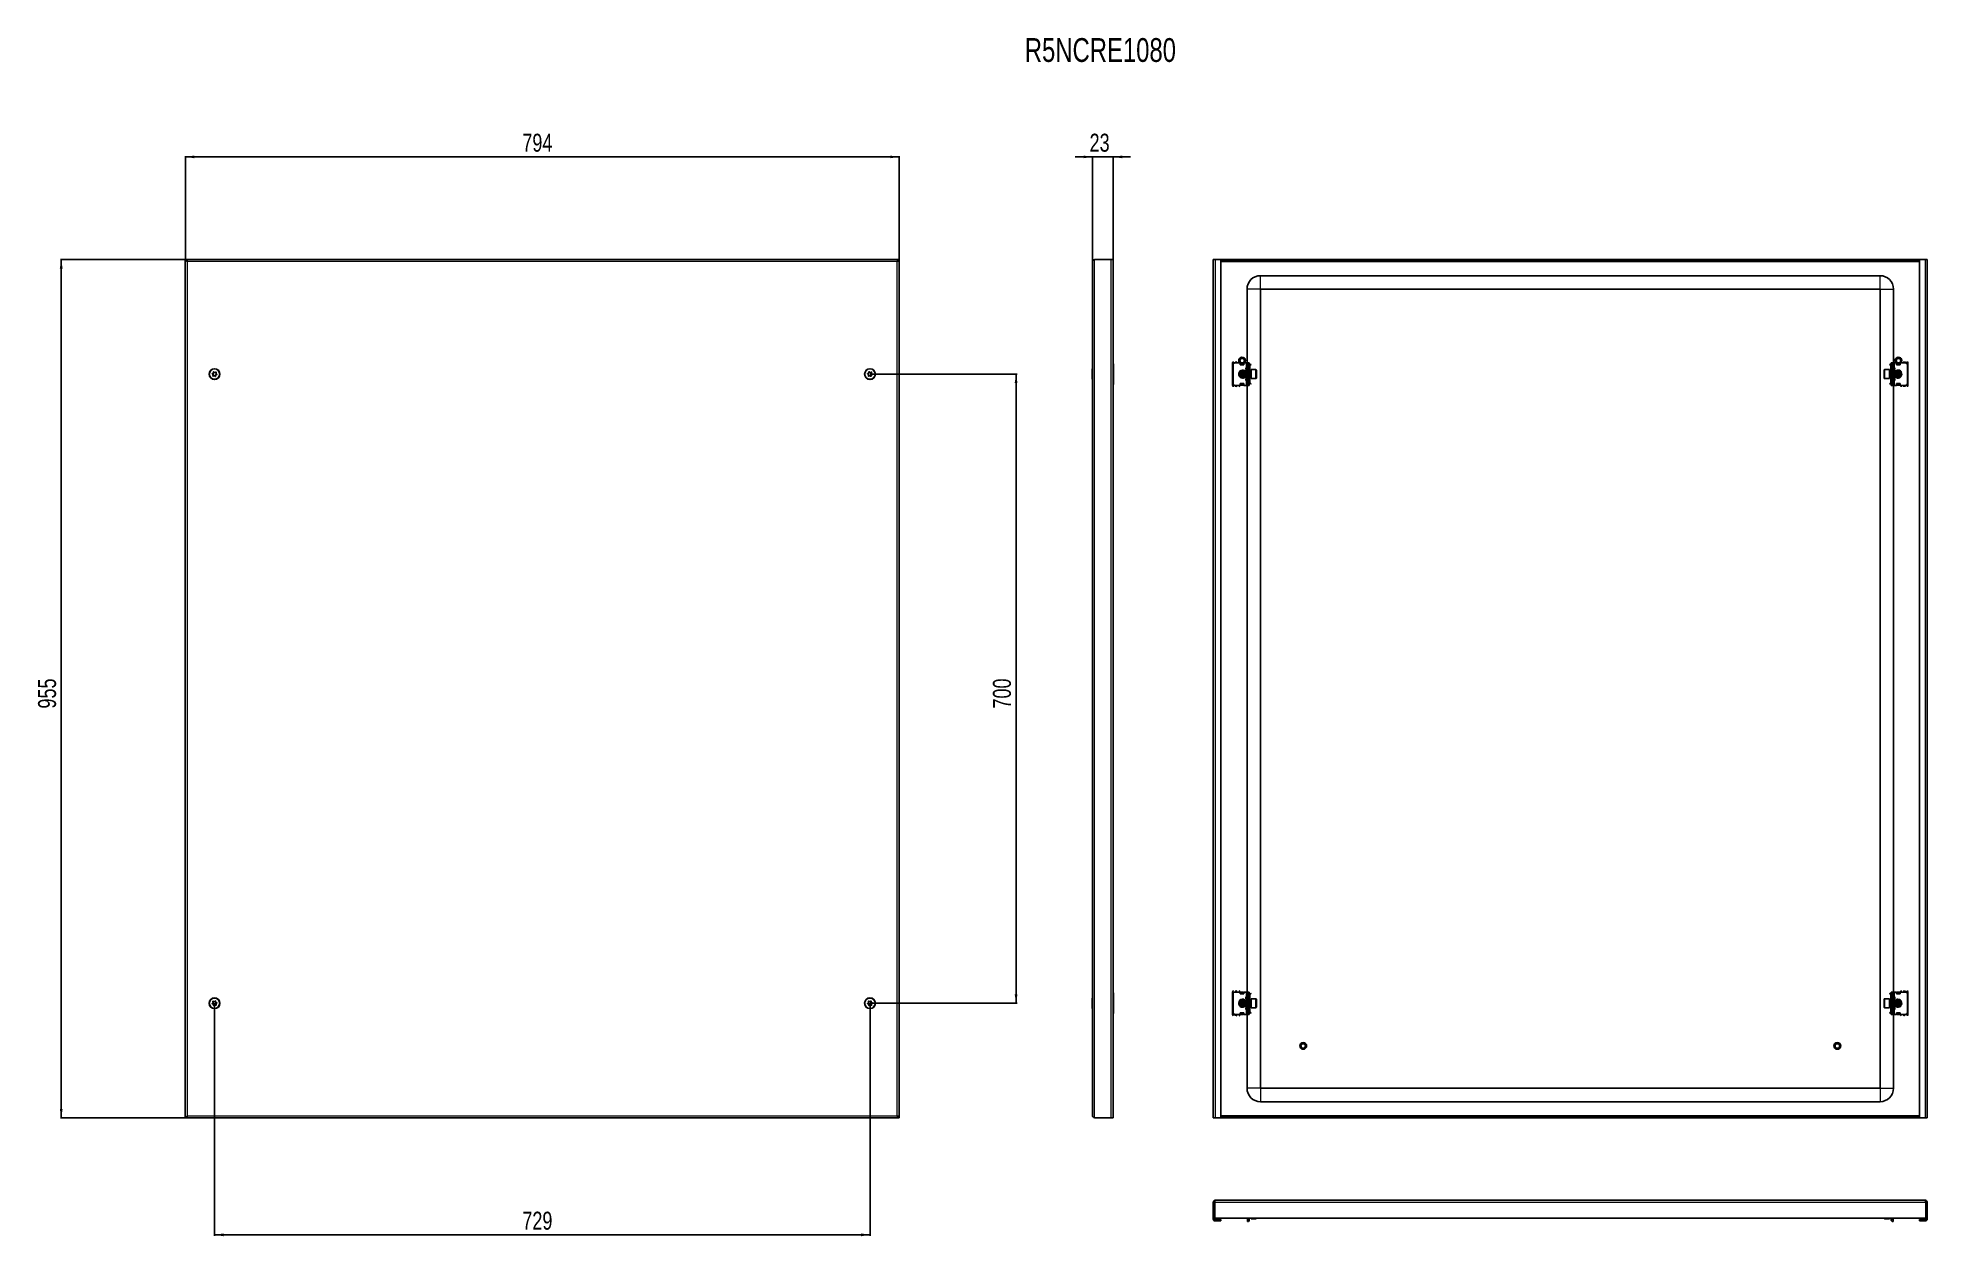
# Model space of a CAD drawing. Header units: millimetres. Extents: x -405 to 1696, y -337 to 996.
import ezdxf

# ---------------------------------------------------------------- set-up
doc = ezdxf.new("R2010")
doc.units = ezdxf.units.MM
doc.layers.add('FORMAT', color=7, linetype='Continuous')
doc.styles.add('SLDTEXTSTYLE0', font='TXT', dxfattribs={"width": 0.75})
doc.dimstyles.new('SLDDIMSTYLE0', dxfattribs={"dimtxt": 20, "dimasz": 10, "dimexe": 0, "dimexo": 0.0625, "dimgap": 5, "dimtad": 2, "dimdec": 1, "dimrnd": 1e-09, "dimzin": 12, "dimdsep": 46, "dimtxsty": 'SLDTEXTSTYLE0', "dimsah": 1, "dimcen": 0.09, "dimadec": 0, "dimazin": 3, "dimtfac": 1, "dimtmove": 0, "dimatfit": 0, "dimfxl": 0, "dimfrac": 2, "dimtolj": 1, "dimtzin": 12, "dimarcsym": 0})
doc.dimstyles.new('SLDDIMSTYLE1', dxfattribs={"dimtxt": 20, "dimasz": 10, "dimexe": 0, "dimexo": 0.0625, "dimgap": 5, "dimtad": 2, "dimdec": 1, "dimrnd": 1e-09, "dimzin": 12, "dimdsep": 46, "dimtxsty": 'SLDTEXTSTYLE0', "dimsah": 1, "dimcen": 0.09, "dimadec": 0, "dimazin": 3, "dimtfac": 1, "dimtofl": 0, "dimtmove": 0, "dimatfit": 3, "dimfxl": 0, "dimfrac": 2, "dimtolj": 1, "dimtzin": 12, "dimarcsym": 0})

msp = doc.modelspace()

# ---------------------------------------------------------------- texts
at = {"layer": 'FORMAT', "insert": (692.36, 995.55), "char_height": 26.458, "attachment_point": 1, "style": 'SLDTEXTSTYLE0'}
msp.add_mtext('R5NCRE1080', dxfattribs=at)

# ---------------------------------------------------------------- blocks, each defined once
blk = doc.blocks.new('_D')
at = {"layer": 'FORMAT'}
for p, q in [((767.7, 863.4), (748.4, 863.4)), ((767.7, 747.1), (767.7, 864.4)), ((767.7, 863.4), (790.7, 863.4)), ((790.7, 749.2), (790.7, 864.4)), ((790.7, 863.4), (809.9, 863.4))]:
    blk.add_line(p, q, dxfattribs=at)
for points in [[(767.7, 863.4), (757.7, 864.9), (757.7, 861.9)], [(790.7, 863.4), (800.7, 861.9), (800.7, 864.9)]]:
    blk.add_solid(points, dxfattribs=at)
at = {"layer": 'FORMAT', "insert": (764.4, 889.2), "char_height": 20, "attachment_point": 1, "style": 'SLDTEXTSTYLE0'}
blk.add_mtext('23', dxfattribs=at)
blk = doc.blocks.new('_D_1')
at = {"layer": 'FORMAT'}
for p, q in [((-241.3, 749.2), (-380.3, 749.2)), ((-379.3, 749.2), (-379.3, -205.8)), ((-241.3, -205.8), (-380.3, -205.8))]:
    blk.add_line(p, q, dxfattribs=at)
for points in [[(-379.3, 749.2), (-380.9, 739.2), (-377.8, 739.2)], [(-379.3, -205.8), (-377.8, -195.8), (-380.9, -195.8)]]:
    blk.add_solid(points, dxfattribs=at)
at = {"layer": 'FORMAT', "insert": (-405.1, 249.6), "char_height": 20, "attachment_point": 1, "rotation": 90, "style": 'SLDTEXTSTYLE0'}
blk.add_mtext('955', dxfattribs=at)
blk = doc.blocks.new('_D_2')
at = {"layer": 'FORMAT'}
for p, q in [((-241.3, 749.2), (-241.3, 864.4)), ((-241.3, 863.4), (552.7, 863.4)), ((552.7, 749.2), (552.7, 864.4))]:
    blk.add_line(p, q, dxfattribs=at)
for points in [[(-241.3, 863.4), (-231.3, 861.9), (-231.3, 864.9)], [(552.7, 863.4), (542.7, 864.9), (542.7, 861.9)]]:
    blk.add_solid(points, dxfattribs=at)
at = {"layer": 'FORMAT', "insert": (133.5, 889.2), "char_height": 20, "attachment_point": 1, "style": 'SLDTEXTSTYLE0'}
blk.add_mtext('794', dxfattribs=at)
blk = doc.blocks.new('_D_3')
at = {"layer": 'FORMAT'}
for p, q in [((520.2, 621.7), (683.7, 621.7)), ((682.7, 621.7), (682.7, -78.3)), ((520.2, -78.3), (683.7, -78.3))]:
    blk.add_line(p, q, dxfattribs=at)
for points in [[(682.7, 621.7), (681.1, 611.7), (684.2, 611.7)], [(682.7, -78.3), (684.2, -68.3), (681.1, -68.3)]]:
    blk.add_solid(points, dxfattribs=at)
at = {"layer": 'FORMAT', "insert": (656.9, 249.6), "char_height": 20, "attachment_point": 1, "rotation": 90, "style": 'SLDTEXTSTYLE0'}
blk.add_mtext('700', dxfattribs=at)
blk = doc.blocks.new('_D_4')
at = {"layer": 'FORMAT'}
for p, q in [((-208.8, -78.3), (-208.8, -336.9)), ((520.2, -78.3), (520.2, -336.9)), ((-208.8, -335.9), (520.2, -335.9))]:
    blk.add_line(p, q, dxfattribs=at)
for points in [[(-208.8, -335.9), (-198.8, -337.5), (-198.8, -334.4)], [(520.2, -335.9), (510.2, -334.4), (510.2, -337.5)]]:
    blk.add_solid(points, dxfattribs=at)
at = {"layer": 'FORMAT', "insert": (133.5, -310.2), "char_height": 20, "attachment_point": 1, "style": 'SLDTEXTSTYLE0'}
blk.add_mtext('729', dxfattribs=at)

# ---------------------------------------------------------------- dimensions: what is measured, and where the dimension line sits
at = {"layer": 'FORMAT'}
for base, p1, p2, dimstyle, picture, middle in [((552.67, 863.4), (-241.33, 749.23), (552.67, 749.23), 'SLDDIMSTYLE1', '_D_2', (155.67, 863.4)), ((790.65, 863.4), (767.65, 747.13), (790.65, 749.23), 'SLDDIMSTYLE0', '_D', (779.15, 863.4)), ((520.17, -335.94), (-208.83, -78.27), (520.17, -78.27), 'SLDDIMSTYLE1', '_D_4', (155.67, -335.94))]:
    dim = msp.add_linear_dim(base=base, p1=p1, p2=p2, dimstyle=dimstyle, dxfattribs=at)
    dim.commit()
    dim.dimension.update_dxf_attribs({"geometry": picture, "text_midpoint": middle, "dimtype": 160})
for base, p1, p2, picture, middle in [((-379.33, -205.77), (-241.33, 749.23), (-241.33, -205.77), '_D_1', (-379.33, 271.73)), ((682.68, -78.27), (520.17, 621.73), (520.17, -78.27), '_D_3', (682.68, 271.73))]:
    dim = msp.add_linear_dim(base=base, p1=p1, p2=p2, angle=90, dimstyle='SLDDIMSTYLE1', dxfattribs=at)
    dim.commit()
    dim.dimension.update_dxf_attribs({"geometry": picture, "text_midpoint": middle, "dimtype": 160})

# ---------------------------------------------------------------- linework, layer by layer
at = {"color": 7, "linetype": 'Continuous', "lineweight": 25}
for p, q in [((-241.33, 749.23), (-241.33, -205.77)), ((-241.33, 749.23), (-239.83, 749.23)), ((-239.63, 749.23), (-239.83, 749.23)), ((-239.63, 748.12), (-239.63, 749.23)), ((550.97, 749.23), (-239.63, 749.23)), ((550.97, 748.11), (550.97, 749.23)), ((551.17, 749.23), (550.98, 749.23)), ((551.17, 749.23), (552.67, 749.23)), ((552.67, -205.77), (552.67, 749.23)), ((767.65, -203.67), (767.65, 747.13)), ((769.75, 749.23), (788.55, 749.23)), ((788.55, 749.23), (790.65, 749.23)), ((790.65, 749.23), (790.65, -205.77)), ((902.03, -205.77), (902.03, 749.23)), ((902.03, 749.23), (904.13, 749.23)), ((904.13, 749.23), (910.53, 749.23)), ((910.53, 749.23), (910.53, -205.77)), ((910.53, 749.23), (1687.53, 749.23)), ((910.53, 747.73), (1687.53, 747.73)), ((1687.53, -205.77), (1687.53, 749.23)), ((1687.53, 749.23), (1693.93, 749.23)), ((1693.93, 749.23), (1696.03, 749.23)), ((1696.03, 749.23), (1696.03, -205.77)), ((939.53, 716.23), (939.53, 634.23)), ((1643.53, 731.23), (954.53, 731.23)), ((954.53, 716.23), (954.53, -172.77)), ((1643.53, 716.23), (954.53, 716.23)), ((1643.53, -172.77), (1643.53, 716.23)), ((1658.53, 634.23), (1658.53, 716.23)), ((791.15, 632.23), (791.15, 611.23)), ((923.53, 634.48), (923.53, 608.98)), ((924.03, 632.23), (924.03, 611.23)), ((932.03, 634.23), (926.03, 634.23)), ((932.03, 634.23), (932.03, 632.23)), ((932.23, 633.44), (932.03, 633.56)), ((932.03, 632.23), (936.03, 632.23)), ((932.23, 632.23), (932.23, 633.44)), ((932.28, 633.85), (932.61, 634.09)), ((932.78, 633.85), (932.28, 633.5)), ((932.28, 633.5), (932.28, 633.85)), ((932.28, 632.58), (932.28, 633.5)), ((932.28, 632.23), (932.28, 632.58)), ((932.78, 634), (932.78, 633.85)), ((932.78, 633.85), (933.19, 633.85)), ((934.87, 633.85), (935.28, 633.85)), ((935.28, 633.85), (935.28, 634)), ((935.78, 633.5), (935.28, 633.85)), ((935.45, 634.09), (935.78, 633.85)), ((935.78, 633.85), (935.78, 633.5)), ((936.03, 633.56), (935.78, 633.41)), ((935.78, 633.5), (935.78, 632.58)), ((935.78, 632.58), (935.78, 632.23)), ((936.03, 632.23), (936.03, 634.23)), ((938.53, 634.23), (936.03, 634.23)), ((940.03, 634.23), (938.53, 634.23)), ((940.03, 634.23), (942.03, 634.23)), ((940.03, 632.23), (940.03, 634.23)), ((940.03, 632.23), (940.03, 611.23)), ((941.03, 611.23), (941.03, 632.23)), ((942.03, 634.23), (942.03, 633.96)), ((942.03, 633.96), (942.03, 609.5)), ((942.03, 633.14), (942.24, 632.94)), ((942.53, 630.48), (942.03, 630.48)), ((942.53, 632.23), (942.53, 631.77)), ((942.53, 626.98), (942.53, 630.48)), ((942.62, 631.89), (943.59, 632.87)), ((942.97, 631.54), (942.62, 631.89)), ((942.97, 631.54), (943.94, 632.51)), ((943.59, 632.87), (943.94, 632.51)), ((1654.47, 632.87), (1654.12, 632.51)), ((1655.09, 631.54), (1654.12, 632.51)), ((1655.44, 631.89), (1654.47, 632.87)), ((1655.09, 631.54), (1655.44, 631.89)), ((1655.53, 632.23), (1655.53, 631.84)), ((1655.53, 630.48), (1656.03, 630.48)), ((1655.53, 630.48), (1655.53, 626.98)), ((1655.82, 632.94), (1656.03, 633.14)), ((1656.03, 634.23), (1658.03, 634.23)), ((1656.03, 633.96), (1656.03, 634.23)), ((1656.03, 609.5), (1656.03, 633.96)), ((1657.03, 632.23), (1657.03, 611.23)), ((1658.03, 634.23), (1658.03, 632.23)), ((1658.03, 634.23), (1659.53, 634.23)), ((1658.03, 611.23), (1658.03, 632.23)), ((1659.53, 634.23), (1662.03, 634.23)), ((1662.03, 634.23), (1662.03, 632.23)), ((1662.28, 633.41), (1662.03, 633.56)), ((1662.03, 632.23), (1666.03, 632.23)), ((1662.28, 633.85), (1662.61, 634.09)), ((1662.78, 633.85), (1662.28, 633.5)), ((1662.28, 633.5), (1662.28, 633.85)), ((1662.28, 632.58), (1662.28, 633.5)), ((1662.28, 632.23), (1662.28, 632.58)), ((1662.78, 634), (1662.78, 633.85)), ((1662.78, 633.85), (1663.19, 633.85)), ((1664.87, 633.85), (1665.28, 633.85)), ((1665.28, 633.85), (1665.28, 634)), ((1665.78, 633.5), (1665.28, 633.85)), ((1665.45, 634.09), (1665.78, 633.85)), ((1665.78, 633.85), (1665.78, 633.5)), ((1665.78, 633.5), (1665.78, 632.58)), ((1665.78, 632.58), (1665.78, 632.23)), ((1666.03, 633.56), (1665.83, 633.44)), ((1665.83, 633.44), (1665.83, 632.23)), ((1666.03, 632.23), (1666.03, 634.23)), ((1666.03, 634.23), (1672.03, 634.23)), ((1674.03, 611.23), (1674.03, 632.23)), ((1674.53, 608.98), (1674.53, 634.48)), ((767.65, 627.51), (767.35, 627.51)), ((767.35, 615.94), (767.35, 627.51)), ((767.35, 615.94), (767.65, 615.94)), ((932.03, 611.23), (932.03, 609.23)), ((936.03, 611.23), (932.03, 611.23)), ((932.23, 609.35), (932.23, 611.23)), ((932.28, 610.88), (932.28, 611.23)), ((932.28, 609.96), (932.28, 610.88)), ((932.28, 609.96), (932.78, 609.61)), ((932.28, 609.61), (932.28, 609.96)), ((932.78, 609.25), (932.28, 609.61)), ((935.28, 609.61), (932.78, 609.61)), ((932.78, 609.61), (932.78, 609.25)), ((933.51, 619.17), (934.34, 618.98)), ((934.58, 624.73), (934.03, 624.17)), ((934.03, 624.17), (934.03, 619.28)), ((934.03, 619.28), (934.58, 618.73)), ((934.64, 624.73), (934.58, 624.73)), ((934.58, 624.73), (934.58, 618.73)), ((934.58, 618.73), (934.64, 618.73)), ((935.03, 624.17), (934.64, 624.73)), ((934.64, 624.73), (934.64, 620.58)), ((934.64, 620.58), (934.64, 618.73)), ((934.64, 618.73), (935.03, 619.28)), ((934.82, 618.99), (935.19, 619.05)), ((935.42, 624.73), (935.03, 624.17)), ((935.03, 624.17), (935.03, 620.8)), ((935.03, 620.8), (935.03, 619.28)), ((935.03, 619.28), (935.42, 618.73)), ((935.28, 609.61), (935.78, 609.96)), ((935.28, 609.25), (935.28, 609.61)), ((935.78, 609.61), (935.28, 609.25)), ((935.64, 624.73), (935.42, 624.73)), ((935.42, 624.73), (935.42, 620.58)), ((935.42, 620.58), (935.42, 618.73)), ((935.42, 618.73), (935.64, 618.73)), ((936.03, 624.17), (935.64, 624.73)), ((935.64, 624.73), (935.64, 620.58)), ((935.64, 620.58), (935.64, 618.73)), ((935.64, 618.73), (936.03, 619.28)), ((935.78, 611.23), (935.78, 610.88)), ((935.78, 610.88), (935.78, 609.96)), ((935.78, 609.96), (935.78, 609.61)), ((935.86, 624.42), (936.11, 624.28)), ((936.11, 619.18), (935.86, 619.04)), ((936.42, 624.73), (936.03, 624.17)), ((936.03, 624.17), (936.03, 620.8)), ((936.03, 620.8), (936.03, 619.28)), ((936.03, 619.28), (936.42, 618.73)), ((936.03, 609.23), (936.03, 611.23)), ((936.64, 624.73), (936.42, 624.73)), ((936.42, 624.73), (936.42, 620.58)), ((936.42, 620.58), (936.42, 618.73)), ((936.42, 618.73), (936.64, 618.73)), ((937.03, 624.17), (936.64, 624.73)), ((936.64, 624.73), (936.64, 620.58)), ((936.64, 620.58), (936.64, 618.73)), ((936.64, 618.73), (937.03, 619.28)), ((937.42, 624.73), (937.03, 624.17)), ((937.03, 624.17), (937.03, 620.8)), ((937.03, 620.8), (937.03, 619.28)), ((937.03, 619.28), (937.42, 618.73)), ((937.64, 624.73), (937.42, 624.73)), ((937.42, 624.73), (937.42, 620.58)), ((937.42, 620.58), (937.42, 618.73)), ((937.42, 618.73), (937.64, 618.73)), ((938.03, 624.17), (937.64, 624.73)), ((937.64, 624.73), (937.64, 620.58)), ((937.64, 620.58), (937.64, 618.73)), ((937.64, 618.73), (938.03, 619.28)), ((938.03, 628.73), (938.03, 626.73)), ((938.53, 628.73), (938.03, 628.73)), ((938.03, 626.98), (939.03, 626.98)), ((938.03, 626.73), (939.71, 625.76)), ((939.53, 625.73), (938.03, 625.73)), ((938.03, 625.73), (938.03, 617.73)), ((938.03, 617.73), (939.53, 617.73)), ((939.71, 617.7), (938.03, 616.73)), ((938.03, 616.73), (938.03, 614.73)), ((939.03, 616.48), (938.03, 616.48)), ((938.03, 614.73), (938.53, 614.73)), ((940.03, 628.73), (938.53, 628.73)), ((938.53, 614.73), (940.03, 614.73)), ((939.03, 626.98), (939.53, 626.98)), ((939.53, 616.48), (939.03, 616.48)), ((939.53, 626.98), (939.53, 625.86)), ((939.53, 617.6), (939.53, 616.48)), ((940.03, 609.23), (940.03, 611.23)), ((942.53, 626.98), (942.03, 626.98)), ((942.42, 624.73), (942.03, 624.17)), ((942.03, 619.28), (942.42, 618.73)), ((942.03, 616.48), (942.53, 616.48)), ((942.53, 612.98), (942.03, 612.98)), ((942.24, 610.52), (942.03, 610.32)), ((942.03, 609.5), (942.03, 609.23)), ((942.64, 624.73), (942.42, 624.73)), ((942.42, 624.73), (942.42, 620.58)), ((942.42, 620.58), (942.42, 618.73)), ((942.42, 618.73), (942.64, 618.73)), ((942.53, 624.73), (942.53, 626.98)), ((942.53, 616.48), (942.53, 618.73)), ((942.53, 612.98), (942.53, 616.48)), ((942.53, 611.23), (942.53, 611.62)), ((942.97, 611.92), (942.62, 611.57)), ((942.62, 611.57), (943.59, 610.59)), ((943.03, 624.17), (942.64, 624.73)), ((942.64, 624.73), (942.64, 620.58)), ((942.64, 620.58), (942.64, 618.73)), ((942.64, 618.73), (943.03, 619.28)), ((942.97, 611.92), (943.94, 610.94)), ((943.42, 624.73), (943.03, 624.17)), ((943.03, 624.17), (943.03, 620.8)), ((943.03, 620.8), (943.03, 619.28)), ((943.03, 619.28), (943.42, 618.73)), ((943.78, 624.73), (943.42, 624.73)), ((943.42, 624.73), (943.42, 620.58)), ((943.42, 620.58), (943.42, 618.73)), ((943.42, 618.73), (943.78, 618.73)), ((943.59, 610.59), (943.94, 610.94)), ((949.43, 626.73), (944.03, 626.73)), ((944.03, 626.73), (944.03, 616.73)), ((944.03, 616.73), (949.43, 616.73)), ((950.03, 626.13), (950.03, 617.33)), ((1648.03, 617.33), (1648.03, 626.13)), ((1654.03, 626.73), (1648.63, 626.73)), ((1648.63, 616.73), (1654.03, 616.73)), ((1654.03, 616.73), (1654.03, 626.73)), ((1655.09, 611.92), (1654.12, 610.94)), ((1654.47, 610.59), (1654.12, 610.94)), ((1654.64, 624.73), (1654.28, 624.73)), ((1654.28, 618.73), (1654.64, 618.73)), ((1655.44, 611.57), (1654.47, 610.59)), ((1655.03, 624.17), (1654.64, 624.73)), ((1654.64, 622.87), (1654.64, 624.73)), ((1654.64, 618.73), (1654.64, 622.87)), ((1654.64, 618.73), (1655.03, 619.28)), ((1655.42, 624.73), (1655.03, 624.17)), ((1655.03, 622.66), (1655.03, 624.17)), ((1655.03, 619.28), (1655.03, 622.66)), ((1655.03, 619.28), (1655.42, 618.73)), ((1655.09, 611.92), (1655.44, 611.57)), ((1655.64, 624.73), (1655.42, 624.73)), ((1655.42, 622.87), (1655.42, 624.73)), ((1655.42, 618.73), (1655.42, 622.87)), ((1655.42, 618.73), (1655.64, 618.73)), ((1656.03, 626.98), (1655.53, 626.98)), ((1655.53, 626.98), (1655.53, 624.73)), ((1655.53, 618.73), (1655.53, 616.48)), ((1655.53, 616.48), (1656.03, 616.48)), ((1655.53, 616.48), (1655.53, 612.98)), ((1655.53, 612.98), (1656.03, 612.98)), ((1655.53, 611.23), (1655.53, 611.69)), ((1656.03, 624.17), (1655.64, 624.73)), ((1655.64, 622.87), (1655.64, 624.73)), ((1655.64, 618.73), (1655.64, 622.87)), ((1655.64, 618.73), (1656.03, 619.28)), ((1656.03, 610.32), (1655.82, 610.52)), ((1656.03, 609.23), (1656.03, 609.5)), ((1659.53, 628.73), (1658.03, 628.73)), ((1658.03, 614.73), (1659.53, 614.73)), ((1658.03, 611.23), (1658.03, 609.23)), ((1658.35, 625.76), (1660.03, 626.73)), ((1660.03, 616.73), (1658.35, 617.7)), ((1658.53, 625.86), (1658.53, 626.98)), ((1658.53, 626.98), (1659.03, 626.98)), ((1660.03, 625.73), (1658.53, 625.73)), ((1658.53, 617.73), (1660.03, 617.73)), ((1658.53, 616.48), (1658.53, 617.6)), ((1659.03, 616.48), (1658.53, 616.48)), ((1659.03, 626.98), (1660.03, 626.98)), ((1660.03, 616.48), (1659.03, 616.48)), ((1660.03, 628.73), (1659.53, 628.73)), ((1659.53, 614.73), (1660.03, 614.73)), ((1660.03, 626.73), (1660.03, 628.73)), ((1660.03, 617.73), (1660.03, 625.73)), ((1660.42, 624.73), (1660.03, 624.17)), ((1660.03, 619.28), (1660.42, 618.73)), ((1660.03, 614.73), (1660.03, 616.73)), ((1660.64, 624.73), (1660.42, 624.73)), ((1660.42, 622.87), (1660.42, 624.73)), ((1660.42, 618.73), (1660.42, 622.87)), ((1660.42, 618.73), (1660.64, 618.73)), ((1661.03, 624.17), (1660.64, 624.73)), ((1660.64, 622.87), (1660.64, 624.73)), ((1660.64, 618.73), (1660.64, 622.87)), ((1660.64, 618.73), (1661.03, 619.28)), ((1661.42, 624.73), (1661.03, 624.17)), ((1661.03, 622.66), (1661.03, 624.17)), ((1661.03, 619.28), (1661.03, 622.66)), ((1661.03, 619.28), (1661.42, 618.73)), ((1661.64, 624.73), (1661.42, 624.73)), ((1661.42, 622.87), (1661.42, 624.73)), ((1661.42, 618.73), (1661.42, 622.87)), ((1661.42, 618.73), (1661.64, 618.73)), ((1662.03, 624.17), (1661.64, 624.73)), ((1661.64, 622.87), (1661.64, 624.73)), ((1661.64, 618.73), (1661.64, 622.87)), ((1661.64, 618.73), (1662.03, 619.28)), ((1661.95, 624.28), (1662.2, 624.42)), ((1662.2, 619.04), (1661.95, 619.18)), ((1662.42, 624.73), (1662.03, 624.17)), ((1662.03, 622.66), (1662.03, 624.17)), ((1662.03, 619.28), (1662.03, 622.66)), ((1662.03, 619.28), (1662.42, 618.73)), ((1662.03, 611.23), (1662.03, 609.23)), ((1666.03, 611.23), (1662.03, 611.23)), ((1662.28, 610.88), (1662.28, 611.23)), ((1662.28, 609.96), (1662.28, 610.88)), ((1662.28, 609.61), (1662.28, 609.96)), ((1662.28, 609.96), (1662.78, 609.61)), ((1662.78, 609.25), (1662.28, 609.61)), ((1662.64, 624.73), (1662.42, 624.73)), ((1662.42, 622.87), (1662.42, 624.73)), ((1662.42, 618.73), (1662.42, 622.87)), ((1662.42, 618.73), (1662.64, 618.73)), ((1663.03, 624.17), (1662.64, 624.73)), ((1662.64, 622.87), (1662.64, 624.73)), ((1662.64, 618.73), (1662.64, 622.87)), ((1662.64, 618.73), (1663.03, 619.28)), ((1662.78, 609.61), (1662.78, 609.25)), ((1665.28, 609.61), (1662.78, 609.61)), ((1663.24, 624.47), (1662.87, 624.41)), ((1663.42, 624.73), (1663.03, 624.17)), ((1663.03, 622.66), (1663.03, 624.17)), ((1663.03, 619.28), (1663.03, 622.66)), ((1663.03, 619.28), (1663.42, 618.73)), ((1663.48, 624.73), (1663.42, 624.73)), ((1663.42, 622.87), (1663.42, 624.73)), ((1663.42, 618.73), (1663.42, 622.87)), ((1663.42, 618.73), (1663.48, 618.73)), ((1664.03, 624.17), (1663.48, 624.73)), ((1663.48, 618.73), (1663.48, 624.73)), ((1663.48, 618.73), (1664.03, 619.28)), ((1664.55, 624.29), (1663.72, 624.48)), ((1664.03, 619.28), (1664.03, 624.17)), ((1665.28, 609.61), (1665.78, 609.96)), ((1665.28, 609.25), (1665.28, 609.61)), ((1665.78, 609.61), (1665.28, 609.25)), ((1665.78, 611.23), (1665.78, 610.88)), ((1665.78, 610.88), (1665.78, 609.96)), ((1665.78, 609.96), (1665.78, 609.61)), ((1665.83, 611.23), (1665.83, 609.35)), ((1666.03, 609.23), (1666.03, 611.23)), ((932.03, 609.23), (926.03, 609.23)), ((931.53, 609.23), (931.53, 608.98)), ((932.03, 609.35), (932.23, 609.35)), ((935.28, 609.25), (932.78, 609.25)), ((938.53, 609.23), (936.03, 609.23)), ((940.03, 609.23), (938.53, 609.23)), ((939.53, 609.23), (939.53, -65.77)), ((942.03, 609.23), (940.03, 609.23)), ((1658.03, 609.23), (1656.03, 609.23)), ((1658.03, 609.23), (1659.53, 609.23)), ((1658.53, -65.77), (1658.53, 609.23)), ((1659.53, 609.23), (1662.03, 609.23)), ((1665.28, 609.25), (1662.78, 609.25)), ((1665.83, 609.35), (1666.03, 609.35)), ((1666.03, 609.23), (1672.03, 609.23)), ((1666.53, 608.98), (1666.53, 609.23)), ((767.65, -72.49), (767.35, -72.49)), ((767.35, -80.42), (767.35, -72.49)), ((767.35, -84.06), (767.35, -80.42)), ((767.35, -84.06), (767.65, -84.06)), ((791.15, -67.77), (791.15, -88.77)), ((923.53, -65.52), (923.53, -91.02)), ((924.03, -67.77), (924.03, -88.77)), ((932.03, -65.77), (926.03, -65.77)), ((931.53, -65.52), (931.53, -65.77)), ((932.03, -65.77), (932.03, -67.77)), ((932.23, -65.89), (932.03, -65.89)), ((932.03, -67.77), (936.03, -67.77)), ((932.23, -67.77), (932.23, -65.89)), ((932.28, -66.15), (932.78, -65.8)), ((932.78, -66.15), (932.28, -66.5)), ((932.28, -66.5), (932.28, -66.15)), ((932.28, -67.42), (932.28, -66.5)), ((932.28, -67.77), (932.28, -67.42)), ((932.78, -65.8), (932.78, -66.15)), ((932.78, -65.8), (935.28, -65.8)), ((932.78, -66.15), (935.28, -66.15)), ((934.34, -75.52), (933.51, -75.71)), ((934.58, -75.27), (934.03, -75.83)), ((934.03, -75.83), (934.03, -80.53)), ((934.03, -80.53), (934.03, -80.72)), ((934.03, -80.72), (934.58, -81.27)), ((934.64, -75.27), (934.58, -75.27)), ((934.58, -75.27), (934.58, -81.04)), ((934.58, -81.04), (934.58, -81.27)), ((934.58, -81.27), (934.64, -81.27)), ((935.03, -75.83), (934.64, -75.27)), ((934.64, -75.27), (934.64, -77.13)), ((934.64, -77.13), (934.64, -81.27)), ((934.64, -81.27), (935.03, -80.72)), ((935.19, -75.59), (934.82, -75.53)), ((935.42, -75.27), (935.03, -75.83)), ((935.03, -75.83), (935.03, -77.34)), ((935.03, -77.34), (935.03, -80.72)), ((935.03, -80.72), (935.42, -81.27)), ((935.28, -66.15), (935.28, -65.8)), ((935.28, -65.8), (935.78, -66.15)), ((935.78, -66.5), (935.28, -66.15)), ((935.64, -75.27), (935.42, -75.27)), ((935.42, -75.27), (935.42, -77.13)), ((935.42, -77.13), (935.42, -81.27)), ((935.42, -81.27), (935.64, -81.27)), ((936.03, -75.83), (935.64, -75.27)), ((935.64, -75.27), (935.64, -77.13)), ((935.64, -77.13), (935.64, -81.27)), ((935.64, -81.27), (936.03, -80.72)), ((935.78, -66.15), (935.78, -66.5)), ((935.78, -66.5), (935.78, -67.42)), ((935.78, -67.42), (935.78, -67.77)), ((935.86, -75.58), (936.11, -75.72)), ((936.11, -80.82), (935.86, -80.96)), ((936.03, -67.77), (936.03, -65.77)), ((938.53, -65.77), (936.03, -65.77)), ((936.42, -75.27), (936.03, -75.83)), ((936.03, -75.83), (936.03, -77.34)), ((936.03, -77.34), (936.03, -80.72)), ((936.03, -80.72), (936.42, -81.27)), ((936.64, -75.27), (936.42, -75.27)), ((936.42, -75.27), (936.42, -77.13)), ((936.42, -77.13), (936.42, -81.27)), ((936.42, -81.27), (936.64, -81.27)), ((937.03, -75.83), (936.64, -75.27)), ((936.64, -75.27), (936.64, -77.13)), ((936.64, -77.13), (936.64, -81.27)), ((936.64, -81.27), (937.03, -80.72)), ((937.42, -75.27), (937.03, -75.83)), ((937.03, -75.83), (937.03, -77.34)), ((937.03, -77.34), (937.03, -80.72)), ((937.03, -80.72), (937.42, -81.27)), ((937.64, -75.27), (937.42, -75.27)), ((937.42, -75.27), (937.42, -77.13)), ((937.42, -77.13), (937.42, -81.27)), ((937.42, -81.27), (937.64, -81.27)), ((938.03, -75.83), (937.64, -75.27)), ((937.64, -75.27), (937.64, -77.13)), ((937.64, -77.13), (937.64, -81.27)), ((937.64, -81.27), (938.03, -80.72)), ((938.03, -71.27), (938.03, -73.27)), ((938.53, -71.27), (938.03, -71.27)), ((938.03, -73.02), (939.03, -73.02)), ((938.03, -73.27), (939.71, -74.24)), ((939.53, -74.27), (938.03, -74.27)), ((938.03, -74.27), (938.03, -82.27)), ((938.03, -82.27), (939.53, -82.27)), ((939.71, -82.3), (938.03, -83.27)), ((938.03, -83.27), (938.03, -85.27)), ((939.03, -83.52), (938.03, -83.52)), ((940.03, -65.77), (938.53, -65.77)), ((940.03, -71.27), (938.53, -71.27)), ((939.03, -73.02), (939.53, -73.02)), ((939.53, -83.52), (939.03, -83.52)), ((939.53, -73.02), (939.53, -74.14)), ((939.53, -82.4), (939.53, -83.52)), ((940.03, -65.77), (942.03, -65.77)), ((940.03, -67.77), (940.03, -65.77)), ((940.03, -67.77), (940.03, -88.77)), ((941.03, -88.77), (941.03, -67.77)), ((942.03, -65.77), (942.03, -66.04)), ((942.03, -66.04), (942.03, -90.5)), ((942.03, -66.86), (942.24, -67.06)), ((942.53, -69.52), (942.03, -69.52)), ((942.53, -73.02), (942.03, -73.02)), ((942.42, -75.27), (942.03, -75.83)), ((942.03, -80.72), (942.42, -81.27)), ((942.03, -83.52), (942.53, -83.52)), ((942.64, -75.27), (942.42, -75.27)), ((942.42, -75.27), (942.42, -77.13)), ((942.42, -77.13), (942.42, -81.27)), ((942.42, -81.27), (942.64, -81.27)), ((942.53, -67.77), (942.53, -68.23)), ((942.53, -73.02), (942.53, -69.52)), ((942.53, -75.27), (942.53, -73.02)), ((942.53, -83.52), (942.53, -81.27)), ((942.53, -87.02), (942.53, -83.52)), ((942.62, -68.11), (943.59, -67.13)), ((942.97, -68.46), (942.62, -68.11)), ((943.03, -75.83), (942.64, -75.27)), ((942.64, -75.27), (942.64, -77.13)), ((942.64, -77.13), (942.64, -81.27)), ((942.64, -81.27), (943.03, -80.72)), ((942.97, -68.46), (943.94, -67.49)), ((943.42, -75.27), (943.03, -75.83)), ((943.03, -75.83), (943.03, -77.34)), ((943.03, -77.34), (943.03, -80.72)), ((943.03, -80.72), (943.42, -81.27)), ((943.78, -75.27), (943.42, -75.27)), ((943.42, -75.27), (943.42, -77.13)), ((943.42, -77.13), (943.42, -81.27)), ((943.42, -81.27), (943.78, -81.27)), ((943.59, -67.13), (943.94, -67.49)), ((949.43, -73.27), (944.03, -73.27)), ((944.03, -73.27), (944.03, -82.89)), ((944.03, -82.89), (944.03, -83.27)), ((944.03, -83.27), (949.43, -83.27)), ((950.03, -73.87), (950.03, -82.34)), ((950.03, -82.34), (950.03, -82.67)), ((1648.03, -74.2), (1648.03, -73.87)), ((1648.03, -82.67), (1648.03, -74.2)), ((1654.03, -73.27), (1648.63, -73.27)), ((1648.63, -83.27), (1654.03, -83.27)), ((1654.03, -73.65), (1654.03, -73.27)), ((1654.03, -83.27), (1654.03, -73.65)), ((1654.47, -67.13), (1654.12, -67.49)), ((1655.09, -68.46), (1654.12, -67.49)), ((1654.64, -75.27), (1654.28, -75.27)), ((1654.28, -81.27), (1654.64, -81.27)), ((1655.44, -68.11), (1654.47, -67.13)), ((1655.03, -75.83), (1654.64, -75.27)), ((1654.64, -79.42), (1654.64, -75.27)), ((1654.64, -81.27), (1654.64, -79.42)), ((1654.64, -81.27), (1655.03, -80.72)), ((1655.42, -75.27), (1655.03, -75.83)), ((1655.03, -79.2), (1655.03, -75.83)), ((1655.03, -80.72), (1655.03, -79.2)), ((1655.03, -80.72), (1655.42, -81.27)), ((1655.09, -68.46), (1655.44, -68.11)), ((1655.64, -75.27), (1655.42, -75.27)), ((1655.42, -79.42), (1655.42, -75.27)), ((1655.42, -81.27), (1655.42, -79.42)), ((1655.42, -81.27), (1655.64, -81.27)), ((1655.53, -67.77), (1655.53, -68.16)), ((1655.53, -69.52), (1656.03, -69.52)), ((1655.53, -69.52), (1655.53, -73.02)), ((1656.03, -73.02), (1655.53, -73.02)), ((1655.53, -73.02), (1655.53, -75.27)), ((1655.53, -81.27), (1655.53, -83.52)), ((1655.53, -83.52), (1655.53, -87.02)), ((1655.53, -83.52), (1656.03, -83.52)), ((1656.03, -75.83), (1655.64, -75.27)), ((1655.64, -79.42), (1655.64, -75.27)), ((1655.64, -81.27), (1655.64, -79.42)), ((1655.64, -81.27), (1656.03, -80.72)), ((1655.82, -67.06), (1656.03, -66.86)), ((1656.03, -65.77), (1658.03, -65.77)), ((1656.03, -66.04), (1656.03, -65.77)), ((1656.03, -90.5), (1656.03, -66.04)), ((1657.03, -67.77), (1657.03, -88.77)), ((1658.03, -65.77), (1658.03, -67.77)), ((1658.03, -65.77), (1659.53, -65.77)), ((1658.03, -88.77), (1658.03, -67.77)), ((1659.53, -71.27), (1658.03, -71.27)), ((1658.35, -74.24), (1660.03, -73.27)), ((1660.03, -83.27), (1658.35, -82.3)), ((1658.53, -74.14), (1658.53, -73.02)), ((1658.53, -73.02), (1659.03, -73.02)), ((1660.03, -74.27), (1658.53, -74.27)), ((1658.53, -82.27), (1660.03, -82.27)), ((1658.53, -83.52), (1658.53, -82.4)), ((1659.03, -83.52), (1658.53, -83.52)), ((1659.03, -73.02), (1660.03, -73.02)), ((1660.03, -83.52), (1659.03, -83.52)), ((1659.53, -65.77), (1662.03, -65.77)), ((1660.03, -71.27), (1659.53, -71.27)), ((1660.03, -73.27), (1660.03, -71.27)), ((1660.03, -82.27), (1660.03, -74.27)), ((1660.42, -75.27), (1660.03, -75.83)), ((1660.03, -80.72), (1660.42, -81.27)), ((1660.03, -85.27), (1660.03, -83.27)), ((1660.64, -75.27), (1660.42, -75.27)), ((1660.42, -79.42), (1660.42, -75.27)), ((1660.42, -81.27), (1660.42, -79.42)), ((1660.42, -81.27), (1660.64, -81.27)), ((1661.03, -75.83), (1660.64, -75.27)), ((1660.64, -79.42), (1660.64, -75.27)), ((1660.64, -81.27), (1660.64, -79.42)), ((1660.64, -81.27), (1661.03, -80.72)), ((1661.42, -75.27), (1661.03, -75.83)), ((1661.03, -79.2), (1661.03, -75.83)), ((1661.03, -80.72), (1661.03, -79.2)), ((1661.03, -80.72), (1661.42, -81.27)), ((1661.64, -75.27), (1661.42, -75.27)), ((1661.42, -79.42), (1661.42, -75.27)), ((1661.42, -81.27), (1661.42, -79.42)), ((1661.42, -81.27), (1661.64, -81.27)), ((1662.03, -75.83), (1661.64, -75.27)), ((1661.64, -79.42), (1661.64, -75.27)), ((1661.64, -81.27), (1661.64, -79.42)), ((1661.64, -81.27), (1662.03, -80.72)), ((1661.95, -75.72), (1662.2, -75.58)), ((1662.2, -80.96), (1661.95, -80.82)), ((1662.03, -65.77), (1662.03, -67.77)), ((1662.03, -67.77), (1666.03, -67.77)), ((1662.42, -75.27), (1662.03, -75.83)), ((1662.03, -79.2), (1662.03, -75.83)), ((1662.03, -80.72), (1662.03, -79.2)), ((1662.03, -80.72), (1662.42, -81.27)), ((1662.28, -66.15), (1662.78, -65.8)), ((1662.78, -66.15), (1662.28, -66.5)), ((1662.28, -66.5), (1662.28, -66.15)), ((1662.28, -67.42), (1662.28, -66.5)), ((1662.28, -67.77), (1662.28, -67.42)), ((1662.64, -75.27), (1662.42, -75.27)), ((1662.42, -79.42), (1662.42, -75.27)), ((1662.42, -81.27), (1662.42, -79.42)), ((1662.42, -81.27), (1662.64, -81.27)), ((1663.03, -75.83), (1662.64, -75.27)), ((1662.64, -79.42), (1662.64, -75.27)), ((1662.64, -81.27), (1662.64, -79.42)), ((1662.64, -81.27), (1663.03, -80.72)), ((1662.78, -65.8), (1662.78, -66.15)), ((1662.78, -65.8), (1665.28, -65.8)), ((1662.78, -66.15), (1665.28, -66.15)), ((1662.87, -80.95), (1663.24, -81.01)), ((1663.42, -75.27), (1663.03, -75.83)), ((1663.03, -79.2), (1663.03, -75.83)), ((1663.03, -80.72), (1663.03, -79.2)), ((1663.03, -80.72), (1663.42, -81.27)), ((1663.48, -75.27), (1663.42, -75.27)), ((1663.42, -79.42), (1663.42, -75.27)), ((1663.42, -81.27), (1663.42, -79.42)), ((1663.42, -81.27), (1663.48, -81.27)), ((1664.03, -75.83), (1663.48, -75.27)), ((1663.48, -75.5), (1663.48, -75.27)), ((1663.48, -81.27), (1663.48, -75.5)), ((1663.48, -81.27), (1664.03, -80.72)), ((1663.72, -81.02), (1664.55, -80.83)), ((1664.03, -76.01), (1664.03, -75.83)), ((1664.03, -80.72), (1664.03, -76.01)), ((1665.28, -66.15), (1665.28, -65.8)), ((1665.28, -65.8), (1665.78, -66.15)), ((1665.78, -66.5), (1665.28, -66.15)), ((1665.78, -66.15), (1665.78, -66.5)), ((1665.78, -66.5), (1665.78, -67.42)), ((1665.78, -67.42), (1665.78, -67.77)), ((1665.83, -65.89), (1665.83, -67.77)), ((1666.03, -65.89), (1665.83, -65.89)), ((1666.03, -67.77), (1666.03, -65.77)), ((1666.03, -65.77), (1672.03, -65.77)), ((1666.53, -65.77), (1666.53, -65.52)), ((1674.03, -88.77), (1674.03, -67.77)), ((1674.53, -91.02), (1674.53, -65.52)), ((932.03, -90.77), (926.03, -90.77)), ((931.53, -90.77), (931.53, -91.02)), ((936.03, -88.77), (932.03, -88.77)), ((932.03, -88.77), (932.03, -90.77)), ((932.03, -90.65), (932.23, -90.65)), ((932.23, -90.65), (932.23, -88.77)), ((932.28, -89.12), (932.28, -88.77)), ((932.28, -90.04), (932.28, -89.12)), ((932.28, -90.04), (932.78, -90.39)), ((932.28, -90.39), (932.28, -90.04)), ((932.78, -90.75), (932.28, -90.39)), ((935.28, -90.39), (932.78, -90.39)), ((932.78, -90.39), (932.78, -90.75)), ((935.28, -90.75), (932.78, -90.75)), ((935.28, -90.39), (935.78, -90.04)), ((935.28, -90.75), (935.28, -90.39)), ((935.78, -90.39), (935.28, -90.75)), ((935.78, -88.77), (935.78, -89.12)), ((935.78, -89.12), (935.78, -90.04)), ((935.78, -90.04), (935.78, -90.39)), ((936.03, -90.77), (936.03, -88.77)), ((938.53, -90.77), (936.03, -90.77)), ((938.03, -85.27), (938.53, -85.27)), ((938.53, -85.27), (940.03, -85.27)), ((940.03, -90.77), (938.53, -90.77)), ((939.53, -90.77), (939.53, -172.77)), ((940.03, -90.77), (940.03, -88.77)), ((942.03, -90.77), (940.03, -90.77)), ((942.53, -87.02), (942.03, -87.02)), ((942.24, -89.48), (942.03, -89.68)), ((942.03, -90.5), (942.03, -90.77)), ((942.53, -88.77), (942.53, -88.38)), ((942.97, -88.08), (942.62, -88.43)), ((942.62, -88.43), (943.59, -89.41)), ((942.97, -88.08), (943.94, -89.06)), ((943.59, -89.41), (943.94, -89.06)), ((1655.09, -88.08), (1654.12, -89.06)), ((1654.47, -89.41), (1654.12, -89.06)), ((1655.44, -88.43), (1654.47, -89.41)), ((1655.09, -88.08), (1655.44, -88.43)), ((1655.53, -87.02), (1656.03, -87.02)), ((1655.53, -88.77), (1655.53, -88.31)), ((1656.03, -89.68), (1655.82, -89.48)), ((1656.03, -90.77), (1656.03, -90.5)), ((1658.03, -90.77), (1656.03, -90.77)), ((1658.03, -85.27), (1659.53, -85.27)), ((1658.03, -88.77), (1658.03, -90.77)), ((1658.03, -90.77), (1659.53, -90.77)), ((1658.53, -172.77), (1658.53, -90.77)), ((1659.53, -85.27), (1660.03, -85.27)), ((1659.53, -90.77), (1662.03, -90.77)), ((1666.03, -88.77), (1662.03, -88.77)), ((1662.03, -88.77), (1662.03, -90.77)), ((1662.28, -89.12), (1662.28, -88.77)), ((1662.28, -90.04), (1662.28, -89.12)), ((1662.28, -90.39), (1662.28, -90.04)), ((1662.28, -90.04), (1662.78, -90.39)), ((1662.78, -90.75), (1662.28, -90.39)), ((1662.78, -90.39), (1662.78, -90.75)), ((1665.28, -90.39), (1662.78, -90.39)), ((1665.28, -90.75), (1662.78, -90.75)), ((1665.28, -90.39), (1665.78, -90.04)), ((1665.28, -90.75), (1665.28, -90.39)), ((1665.78, -90.39), (1665.28, -90.75)), ((1665.78, -88.77), (1665.78, -89.12)), ((1665.78, -89.12), (1665.78, -90.04)), ((1665.78, -90.04), (1665.78, -90.39)), ((1665.83, -88.77), (1665.83, -90.65)), ((1665.83, -90.65), (1666.03, -90.65)), ((1666.03, -90.77), (1666.03, -88.77)), ((1666.03, -90.77), (1672.03, -90.77)), ((1666.53, -91.02), (1666.53, -90.77)), ((954.53, -172.77), (1643.53, -172.77)), ((954.53, -187.77), (1643.53, -187.77)), ((-239.83, -205.77), (-241.33, -205.77)), ((-239.83, -205.77), (-239.63, -205.77)), ((-239.63, -204.66), (-239.63, -205.77)), ((-239.63, -205.77), (550.97, -205.77)), ((550.97, -204.66), (550.97, -205.77)), ((550.98, -205.77), (551.17, -205.77)), ((552.67, -205.77), (551.17, -205.77)), ((769.75, -205.77), (788.55, -205.77)), ((790.65, -205.77), (788.55, -205.77)), ((904.13, -205.77), (902.03, -205.77)), ((910.53, -205.77), (904.13, -205.77)), ((1687.53, -204.27), (910.53, -204.27)), ((1687.53, -205.77), (910.53, -205.77)), ((1693.93, -205.77), (1687.53, -205.77)), ((1696.03, -205.77), (1693.93, -205.77)), ((903.53, -299.58), (902.03, -299.58)), ((902.03, -299.58), (902.03, -318.38)), ((903.53, -299.58), (903.53, -318.38)), ((903.73, -299.58), (903.73, -317.48)), ((904.13, -297.48), (1693.93, -297.48)), ((928.74, -297.18), (928.74, -297.48)), ((928.74, -297.18), (940.31, -297.18)), ((940.31, -297.48), (940.31, -297.18)), ((1657.74, -297.18), (1657.74, -297.48)), ((1657.74, -297.18), (1658.16, -297.18)), ((1658.16, -297.18), (1669.31, -297.18)), ((1669.31, -297.48), (1669.31, -297.18)), ((1694.27, -299.1), (1694.33, -299.58)), ((1694.33, -299.58), (1694.33, -317.48)), ((1696.03, -299.58), (1694.53, -299.58)), ((1694.53, -299.58), (1694.53, -318.38)), ((1696.03, -299.58), (1696.03, -318.38)), ((903.73, -317.48), (1694.33, -317.48)), ((904.13, -318.98), (910.53, -318.98)), ((904.13, -320.48), (910.53, -320.48)), ((910.53, -320.48), (910.53, -318.98)), ((940.03, -318.98), (940.03, -317.48)), ((940.03, -320.98), (940.03, -318.98)), ((941.03, -320.98), (940.03, -320.98)), ((941.03, -320.98), (942.03, -319.98)), ((942.03, -318.98), (942.03, -317.48)), ((942.53, -317.98), (942.03, -317.98)), ((942.03, -318.98), (942.03, -319.98)), ((944.03, -317.48), (944.03, -317.98)), ((944.03, -317.98), (949.43, -317.98)), ((1648.63, -317.98), (1654.03, -317.98)), ((1654.03, -317.98), (1654.03, -317.48)), ((1655.53, -317.98), (1656.03, -317.98)), ((1656.03, -318.98), (1656.03, -317.48)), ((1656.03, -319.98), (1656.03, -318.98)), ((1656.03, -319.98), (1657.03, -320.98)), ((1658.03, -320.98), (1657.03, -320.98)), ((1658.03, -318.98), (1658.03, -317.48)), ((1658.03, -318.98), (1658.03, -320.98)), ((1687.53, -318.98), (1693.93, -318.98)), ((1687.53, -320.48), (1687.53, -318.98)), ((1687.53, -320.48), (1693.93, -320.48))]:
    msp.add_line(p, q, dxfattribs=at)
at = {"color": 8, "linetype": 'Continuous', "lineweight": 18}
for p, q in [((-239.23, 747.13), (-239.23, -203.67)), ((550.57, 747.13), (-239.23, 747.13)), ((550.57, -203.67), (550.57, 747.13)), ((769.75, -205.77), (769.75, 749.23)), ((788.55, -205.77), (788.55, 749.23)), ((904.13, 749.23), (904.13, -205.77)), ((910.53, 747.13), (1687.53, 747.13)), ((1693.93, 749.23), (1693.93, -205.77)), ((954.53, 716.23), (939.53, 716.23)), ((954.53, 716.23), (954.53, 731.23)), ((1643.53, 716.23), (1643.53, 731.23)), ((1643.53, 716.23), (1658.53, 716.23)), ((923.53, 634.48), (927.53, 634.48)), ((927.53, 634.48), (931.03, 634.48)), ((935.78, 632.58), (932.28, 632.58)), ((938.53, 634.23), (938.53, 628.73)), ((941.03, 632.23), (940.03, 632.23)), ((942.03, 632.73), (942.24, 632.94)), ((942.03, 632.23), (942.53, 632.23)), ((1656.03, 632.23), (1655.53, 632.23)), ((1656.03, 632.73), (1655.82, 632.94)), ((1658.03, 632.23), (1657.03, 632.23)), ((1659.53, 628.73), (1659.53, 634.23)), ((1665.78, 632.58), (1662.28, 632.58)), ((1667.03, 634.48), (1670.53, 634.48)), ((1674.53, 634.48), (1670.53, 634.48)), ((932.28, 610.88), (935.78, 610.88)), ((938.53, 614.73), (938.53, 609.23)), ((939.03, 628.73), (939.03, 626.98)), ((939.03, 616.48), (939.03, 614.73)), ((939.53, 617.73), (939.53, 625.73)), ((940.03, 611.23), (941.03, 611.23)), ((942.03, 611.23), (942.53, 611.23)), ((942.03, 610.73), (942.24, 610.52)), ((943.78, 624.5), (943.78, 624.73)), ((943.78, 618.73), (943.78, 624.5)), ((949.43, 616.73), (949.43, 626.73)), ((1648.63, 626.73), (1648.63, 616.73)), ((1654.28, 624.73), (1654.28, 618.96)), ((1654.28, 618.96), (1654.28, 618.73)), ((1656.03, 611.23), (1655.53, 611.23)), ((1656.03, 610.73), (1655.82, 610.52)), ((1657.03, 611.23), (1658.03, 611.23)), ((1658.53, 625.73), (1658.53, 617.73)), ((1659.03, 626.98), (1659.03, 628.73)), ((1659.03, 614.73), (1659.03, 616.48)), ((1659.53, 609.23), (1659.53, 614.73)), ((1662.28, 610.88), (1665.78, 610.88)), ((923.53, 608.98), (927.53, 608.98)), ((931.53, 608.98), (927.53, 608.98)), ((1670.53, 608.98), (1666.53, 608.98)), ((1674.53, 608.98), (1670.53, 608.98)), ((923.53, -65.52), (927.53, -65.52)), ((927.53, -65.52), (931.53, -65.52)), ((935.78, -67.42), (932.28, -67.42)), ((938.53, -65.77), (938.53, -71.27)), ((939.03, -71.27), (939.03, -73.02)), ((939.03, -83.52), (939.03, -85.27)), ((939.53, -82.27), (939.53, -74.27)), ((941.03, -67.77), (940.03, -67.77)), ((942.03, -67.27), (942.24, -67.06)), ((942.03, -67.77), (942.53, -67.77)), ((943.78, -81.27), (943.78, -75.27)), ((949.43, -82.89), (949.43, -73.27)), ((949.43, -83.27), (949.43, -82.89)), ((1648.63, -73.27), (1648.63, -73.65)), ((1648.63, -73.65), (1648.63, -83.27)), ((1654.28, -75.27), (1654.28, -81.27)), ((1656.03, -67.77), (1655.53, -67.77)), ((1656.03, -67.27), (1655.82, -67.06)), ((1658.03, -67.77), (1657.03, -67.77)), ((1658.53, -74.27), (1658.53, -82.27)), ((1659.03, -73.02), (1659.03, -71.27)), ((1659.03, -85.27), (1659.03, -83.52)), ((1659.53, -71.27), (1659.53, -65.77)), ((1665.78, -67.42), (1662.28, -67.42)), ((1666.53, -65.52), (1670.53, -65.52)), ((1674.53, -65.52), (1670.53, -65.52)), ((923.53, -91.02), (927.53, -91.02)), ((931.53, -91.02), (927.53, -91.02)), ((932.28, -89.12), (935.78, -89.12)), ((938.53, -85.27), (938.53, -90.77)), ((940.03, -88.77), (941.03, -88.77)), ((942.03, -88.77), (942.53, -88.77)), ((942.03, -89.27), (942.24, -89.48)), ((1656.03, -88.77), (1655.53, -88.77)), ((1656.03, -89.27), (1655.82, -89.48)), ((1657.03, -88.77), (1658.03, -88.77)), ((1659.53, -90.77), (1659.53, -85.27)), ((1662.28, -89.12), (1665.78, -89.12)), ((1670.53, -91.02), (1666.53, -91.02)), ((1674.53, -91.02), (1670.53, -91.02)), ((954.53, -172.77), (939.53, -172.77)), ((954.53, -172.77), (954.53, -187.77)), ((1643.53, -172.77), (1658.53, -172.77)), ((1643.53, -172.77), (1643.53, -187.77)), ((-239.23, -203.67), (550.57, -203.67)), ((1687.53, -203.67), (910.53, -203.67)), ((903.73, -299.58), (1694.33, -299.58)), ((903.53, -318.38), (902.03, -318.38)), ((904.13, -318.98), (904.13, -320.48)), ((940.03, -318.98), (942.03, -318.98)), ((949.43, -317.98), (949.43, -317.48)), ((1648.63, -317.48), (1648.63, -317.98)), ((1656.03, -318.98), (1658.03, -318.98)), ((1693.93, -318.98), (1693.93, -320.48)), ((1694.53, -318.38), (1696.03, -318.38))]:
    msp.add_line(p, q, dxfattribs=at)
at = {"color": 7, "linetype": 'Continuous', "lineweight": 25, "flags": 128}
for points in [[(935.19, 624.41), (935.06, 624.44), (934.82, 624.47)], [(1662.87, 619.05), (1663, 619.02), (1663.24, 618.99)], [(934.82, -81.01), (935.06, -80.98), (935.19, -80.95)], [(1663.24, -75.53), (1663, -75.56), (1662.87, -75.59)]]:
    msp.add_lwpolyline(points, dxfattribs=at)
at = {"color": 7, "linetype": 'Continuous', "lineweight": 25}
for centre, radius in [((934.03, 636.73), 3), ((934.03, 636.73), 2.5), ((1664.03, 636.73), 3), ((1664.03, 636.73), 2.5), ((-208.83, 621.73), 6), ((-208.83, 621.73), 5.79), ((-208.83, 621.73), 1.85), ((520.17, 621.73), 6), ((520.17, 621.73), 5.79), ((520.17, 621.73), 1.85), ((-208.83, -78.27), 6), ((-208.83, -78.27), 5.79), ((-208.83, -78.27), 1.85), ((520.17, -78.27), 6), ((520.17, -78.27), 5.78), ((520.17, -78.27), 1.85), ((1002.03, -125.77), 3.75), ((1002.03, -125.77), 3), ((1002.03, -125.77), 2.5), ((1596.03, -125.77), 3.75), ((1596.03, -125.77), 3), ((1596.03, -125.77), 2.5)]:
    msp.add_circle(centre, radius, dxfattribs=at)
for centre, radius, start, end in [((954.53, 716.23), 15, 90, 180), ((1643.53, 716.23), 15, 0, 90), ((789.15, 632.23), 2, 0, 41.40962), ((926.03, 632.23), 2, 90, 180), ((934.03, 636.73), 3.75, 0, 221.81031), ((934.03, 636.73), 3.75, 318.18969, 0), ((943.03, 632.23), 2, 120, 180), ((941.53, 632.23), 1, 0, 45), ((1656.53, 632.23), 1, 135, 180), ((1655.03, 632.23), 2, 0, 60), ((1664.03, 636.73), 3.75, 0, 221.81031), ((1664.03, 636.73), 3.75, 318.18969, 0), ((1672.03, 632.23), 2, 0, 90), ((789.15, 611.23), 2, 318.59038, 0), ((926.03, 611.23), 2, 180, 270), ((934.53, 621.73), 4, 45.71765, 270), ((934.53, 621.73), 3, 74.33161, 285.66839), ((934.53, 621.73), 2.76, 94.01261, 248.2426), ((934.53, 621.73), 2.45, 101.79772, 258.20228), ((934.53, 621.73), 4, 270, 314.28235), ((939.53, 626.23), 0.5, 270, 0), ((939.53, 617.23), 0.5, 0, 90), ((943.03, 611.23), 2, 180, 240), ((941.53, 611.23), 1, 315, 0), ((943.78, 624.98), 0.25, 270, 0), ((943.78, 618.48), 0.25, 0, 90), ((949.43, 626.13), 0.6, 0, 90), ((949.43, 617.33), 0.6, 270, 0), ((1648.63, 626.13), 0.6, 90, 180), ((1648.63, 617.33), 0.6, 180, 270), ((1654.28, 624.98), 0.25, 180, 270), ((1654.28, 618.48), 0.25, 90, 180), ((1656.53, 611.23), 1, 180, 225), ((1655.03, 611.23), 2, 300, 0), ((1658.53, 626.23), 0.5, 180, 270), ((1658.53, 617.23), 0.5, 90, 180), ((1663.53, 621.73), 4, 90, 134.28235), ((1663.53, 621.73), 4, 225.71765, 90), ((1663.53, 621.73), 3, 254.33161, 105.66839), ((1663.53, 621.73), 2.76, 274.01261, 68.2426), ((1663.53, 621.73), 2.45, 281.79772, 78.20228), ((1672.03, 611.23), 2, 270, 0), ((789.15, -67.77), 2, 0, 41.40962), ((926.03, -67.77), 2, 90, 180), ((934.53, -78.27), 4, 45.71765, 270), ((934.53, -78.27), 3, 74.33161, 285.66839), ((934.53, -78.27), 2.76, 111.7574, 265.98739), ((934.53, -78.27), 2.45, 101.79772, 201.7574), ((934.53, -78.27), 2.45, 201.7574, 258.20228), ((934.53, -78.27), 4, 270, 314.28235), ((939.53, -73.77), 0.5, 270, 0), ((939.53, -82.77), 0.5, 0, 90), ((943.03, -67.77), 2, 120, 180), ((941.53, -67.77), 1, 0, 45), ((943.78, -75.02), 0.25, 270, 0), ((943.78, -81.52), 0.25, 360, 90), ((949.43, -73.87), 0.6, 0, 90), ((949.43, -82.67), 0.6, 270, 0), ((1648.63, -73.87), 0.6, 90, 180), ((1648.63, -82.67), 0.6, 180, 270), ((1654.28, -75.02), 0.25, 180, 270), ((1654.28, -81.52), 0.25, 90, 180), ((1656.53, -67.77), 1, 135, 180), ((1655.03, -67.77), 2, 0, 60), ((1658.53, -73.77), 0.5, 180, 270), ((1658.53, -82.77), 0.5, 90, 180), ((1663.53, -78.27), 4, 90, 134.28235), ((1663.53, -78.27), 4, 225.71765, 90), ((1663.53, -78.27), 3, 254.33161, 105.66839), ((1663.53, -78.27), 2.76, 291.7574, 85.98739), ((1663.53, -78.27), 2.45, 21.7574, 78.20228), ((1663.53, -78.27), 2.45, 281.79772, 21.7574), ((1672.03, -67.77), 2, 0, 90), ((789.15, -88.77), 2, 318.59038, 0), ((926.03, -88.77), 2, 180, 270), ((943.03, -88.77), 2, 180, 240), ((941.53, -88.77), 1, 315, 0), ((1656.53, -88.77), 1, 180, 225), ((1655.03, -88.77), 2, 300, 0), ((1672.03, -88.77), 2, 270, 0), ((954.53, -172.77), 15, 180, 270), ((1643.53, -172.77), 15, 270, 0), ((904.13, -318.38), 2.1, 180, 270), ((904.13, -318.38), 0.6, 180, 270), ((949.43, -317.38), 0.6, 270, 350.40593), ((1648.63, -317.38), 0.6, 189.59407, 270), ((1693.93, -318.38), 0.6, 270, 0), ((1693.93, -318.38), 2.1, 270, 0)]:
    msp.add_arc(centre, radius, start, end, dxfattribs=at)
at = {"color": 8, "linetype": 'Continuous', "lineweight": 18}
for centre, start, end in [((934.53, 621.73), 38.94244, 270), ((934.53, 621.73), 270, 321.05756), ((1663.53, 621.73), 218.94244, 90), ((1663.53, 621.73), 90, 141.05756), ((934.53, -78.27), 38.94244, 270), ((934.53, -78.27), 270, 321.05756), ((1663.53, -78.27), 218.94244, 90), ((1663.53, -78.27), 90, 141.05756)]:
    msp.add_arc(centre, 4.5, start, end, dxfattribs=at)
at = {"color": 7, "linetype": 'Continuous', "lineweight": 25}
for points, knots in [([(-239.23, 747.13), (-239.5, 747.31), (-239.77, 747.48), (-240.29, 747.83), (-240.51, 748), (-240.91, 748.36), (-241.06, 748.53), (-241.27, 748.88), (-241.33, 749.05), (-241.33, 749.23)], [0, 0, 0, 0, 0.25, 0.25, 0.5, 0.5, 0.75, 0.75, 1, 1, 1, 1]), ([(-239.23, 747.13), (-239.38, 747.48), (-239.54, 747.83), (-239.76, 748.53), (-239.83, 748.88), (-239.83, 749.23)], [0, 0, 0, 0, 0.5, 0.5, 1, 1, 1, 1]), ([(-239.63, 749.23), (-239.59, 749.23), (-239.56, 749.17), (-239.49, 748.96), (-239.46, 748.81), (-239.39, 748.42), (-239.36, 748.19), (-239.29, 747.68), (-239.26, 747.4), (-239.23, 747.13)], [0, 0, 0, 0, 0.25, 0.25, 0.5, 0.5, 0.75, 0.75, 1, 1, 1, 1]), ([(552.67, 749.23), (552.67, 749.05), (552.62, 748.88), (552.41, 748.53), (552.25, 748.36), (551.86, 748), (551.63, 747.83), (551.12, 747.48), (550.85, 747.31), (550.57, 747.13)], [0, 0, 0, 0, 0.25, 0.25, 0.5, 0.5, 0.75, 0.75, 1, 1, 1, 1]), ([(551.17, 749.23), (551.17, 748.88), (551.11, 748.53), (550.89, 747.83), (550.73, 747.48), (550.57, 747.13)], [0, 0, 0, 0, 0.5, 0.5, 1, 1, 1, 1]), ([(550.57, 747.13), (550.61, 747.4), (550.64, 747.68), (550.71, 748.19), (550.74, 748.42), (550.81, 748.81), (550.84, 748.96), (550.91, 749.17), (550.94, 749.23), (550.97, 749.23)], [0, 0, 0, 0, 0.25, 0.25, 0.5, 0.5, 0.75, 0.75, 1, 1, 1, 1]), ([(769.75, 749.23), (769.48, 749.05), (769.21, 748.88), (768.69, 748.53), (768.47, 748.36), (768.07, 748), (767.92, 747.83), (767.71, 747.48), (767.65, 747.31), (767.65, 747.13)], [0, 0, 0, 0, 0.25, 0.25, 0.5, 0.5, 0.75, 0.75, 1, 1, 1, 1]), ([(923.53, 634.48), (923.63, 634.72), (923.82, 635.21), (924.01, 635.61), (924.1, 635.8)], [0, 0, 0, 0, 0.5020654, 1, 1, 1, 1]), ([(926.96, 635.79), (927.04, 635.63), (927.21, 635.29), (927.4, 634.8), (927.51, 634.52), (927.53, 634.48)], [0, 0, 0, 0, 0.4154826, 0.9171518, 1, 1, 1, 1]), ([(927.53, 634.48), (927.63, 634.72), (927.82, 635.21), (928.01, 635.61), (928.1, 635.8)], [0, 0, 0, 0, 0.5020654, 1, 1, 1, 1]), ([(942.62, 631.89), (942.46, 631.7), (942.16, 631.33), (942.04, 630.8), (942.03, 630.52), (942.03, 630.48)], [0, 0, 0, 0, 0.4618628, 0.9237257, 1, 1, 1, 1]), ([(942.97, 631.54), (942.85, 631.39), (942.67, 631.16), (942.55, 630.78), (942.54, 630.58), (942.53, 630.48)], [0, 0, 0, 0, 0.4850424, 0.7384039, 1, 1, 1, 1]), ([(1655.53, 630.48), (1655.51, 630.67), (1655.48, 630.96), (1655.29, 631.31), (1655.16, 631.46), (1655.09, 631.54)], [0, 0, 0, 0, 0.4850424, 0.7384039, 1, 1, 1, 1]), ([(1656.03, 630.48), (1656, 630.72), (1655.95, 631.2), (1655.67, 631.66), (1655.47, 631.86), (1655.44, 631.89)], [0, 0, 0, 0, 0.4618628, 0.9237257, 1, 1, 1, 1]), ([(1669.96, 635.79), (1670.04, 635.63), (1670.21, 635.29), (1670.4, 634.8), (1670.51, 634.52), (1670.53, 634.48)], [0, 0, 0, 0, 0.4154826, 0.9171518, 1, 1, 1, 1]), ([(1670.53, 634.48), (1670.63, 634.72), (1670.82, 635.21), (1671.01, 635.61), (1671.1, 635.8)], [0, 0, 0, 0, 0.5020654, 1, 1, 1, 1]), ([(1673.96, 635.79), (1674.04, 635.63), (1674.21, 635.29), (1674.4, 634.8), (1674.51, 634.52), (1674.53, 634.48)], [0, 0, 0, 0, 0.4154826, 0.91715183, 1, 1, 1, 1]), ([(-207.79, 619.13), (-207.78, 619.14), (-207.75, 619.15), (-207.73, 619.2), (-207.68, 619.34), (-207.65, 619.72), (-207.59, 620.26), (-207.22, 620.77), (-206.75, 621), (-206.38, 621.12), (-206.16, 621.21), (-206.09, 621.27), (-206.06, 621.3), (-206.05, 621.34), (-206.06, 621.37), (-206.09, 621.43), (-206.29, 621.61), (-206.69, 621.87), (-207.18, 622.39), (-207.18, 623.1), (-207.07, 623.56), (-207.05, 623.83), (-207.07, 623.9), (-207.08, 623.92), (-207.11, 623.94), (-207.15, 623.95), (-207.19, 623.95), (-207.27, 623.93), (-207.48, 623.85), (-207.83, 623.69), (-208.32, 623.53), (-208.94, 623.64), (-209.35, 624), (-209.65, 624.25), (-209.78, 624.33), (-209.83, 624.34), (-209.87, 624.33), (-209.9, 624.31), (-209.93, 624.26), (-209.97, 624.12), (-210.01, 623.74), (-210.06, 623.2), (-210.43, 622.68), (-210.9, 622.46), (-211.27, 622.33), (-211.49, 622.24), (-211.57, 622.19), (-211.59, 622.15), (-211.6, 622.12), (-211.59, 622.09), (-211.56, 622.03), (-211.36, 621.85), (-210.96, 621.59), (-210.48, 621.07), (-210.47, 620.36), (-210.58, 619.9), (-210.6, 619.63), (-210.59, 619.56), (-210.57, 619.54), (-210.54, 619.52), (-210.51, 619.51), (-210.46, 619.51), (-210.38, 619.53), (-210.17, 619.61), (-209.82, 619.77), (-209.33, 619.93), (-208.71, 619.81), (-208.3, 619.46), (-208, 619.21), (-207.88, 619.13), (-207.82, 619.12), (-207.8, 619.13), (-207.79, 619.13)], [0, 0, 0, 0, 0.0020087, 0.00442, 0.0093647, 0.0255282, 0.0677053, 0.0957862, 0.1246456, 0.1503415, 0.1605194, 0.1633943, 0.1656965, 0.1672448, 0.1688741, 0.1707699, 0.1786058, 0.2119941, 0.2499945, 0.2879948, 0.3213831, 0.329219, 0.3311148, 0.3327441, 0.3342924, 0.3362166, 0.3385353, 0.3413178, 0.349662, 0.3753578, 0.4042173, 0.4322982, 0.4744753, 0.4906388, 0.4966691, 0.49844, 0.5, 0.5020087, 0.50442, 0.5093647, 0.5255282, 0.5677053, 0.5957862, 0.6246456, 0.6503415, 0.6605194, 0.6633943, 0.6656965, 0.6672448, 0.6688741, 0.6707699, 0.6786058, 0.7119941, 0.7499945, 0.7879948, 0.8213831, 0.829219, 0.8311148, 0.8327441, 0.8342924, 0.8362166, 0.8385353, 0.8413178, 0.849662, 0.8753578, 0.9042173, 0.9322982, 0.9744753, 0.9906388, 0.9966691, 0.99844, 1, 1, 1, 1]), ([(519.14, 624.33), (519.13, 624.32), (519.1, 624.31), (519.07, 624.26), (519.03, 624.12), (518.99, 623.73), (518.94, 623.2), (518.57, 622.68), (518.1, 622.46), (517.73, 622.33), (517.51, 622.24), (517.43, 622.19), (517.41, 622.15), (517.4, 622.12), (517.41, 622.09), (517.44, 622.03), (517.64, 621.85), (518.04, 621.59), (518.52, 621.07), (518.53, 620.36), (518.42, 619.9), (518.4, 619.63), (518.41, 619.56), (518.43, 619.54), (518.46, 619.52), (518.49, 619.51), (518.54, 619.51), (518.62, 619.53), (518.83, 619.61), (519.18, 619.77), (519.67, 619.93), (520.29, 619.82), (520.7, 619.46), (521, 619.21), (521.13, 619.13), (521.18, 619.12), (521.22, 619.13), (521.25, 619.15), (521.27, 619.2), (521.31, 619.34), (521.35, 619.72), (521.41, 620.26), (521.78, 620.77), (522.25, 621), (522.62, 621.12), (522.84, 621.21), (522.91, 621.27), (522.94, 621.3), (522.95, 621.34), (522.94, 621.37), (522.91, 621.43), (522.71, 621.61), (522.31, 621.87), (521.82, 622.39), (521.82, 623.1), (521.93, 623.56), (521.95, 623.83), (521.93, 623.9), (521.92, 623.92), (521.89, 623.94), (521.85, 623.95), (521.81, 623.95), (521.73, 623.93), (521.52, 623.85), (521.17, 623.69), (520.68, 623.53), (520.06, 623.64), (519.65, 624), (519.35, 624.25), (519.22, 624.33), (519.17, 624.34), (519.15, 624.33), (519.14, 624.33)], [0, 0, 0, 0, 0.0020087, 0.00442, 0.0093647, 0.0255282, 0.0677053, 0.0957862, 0.1246456, 0.1503415, 0.1605194, 0.1633943, 0.1656965, 0.1672448, 0.1688741, 0.1707699, 0.1786058, 0.2119941, 0.2499945, 0.2879948, 0.3213831, 0.329219, 0.3311148, 0.3327441, 0.3342924, 0.3362166, 0.3385353, 0.3413178, 0.349662, 0.3753578, 0.4042173, 0.4322982, 0.4744753, 0.4906388, 0.4966691, 0.49844, 0.5, 0.5020087, 0.50442, 0.5093647, 0.5255282, 0.5677053, 0.5957862, 0.6246456, 0.6503415, 0.6605194, 0.6633943, 0.6656965, 0.6672448, 0.6688741, 0.6707699, 0.6786058, 0.7119941, 0.7499945, 0.7879948, 0.8213831, 0.829219, 0.8311148, 0.8327441, 0.8342924, 0.8362166, 0.8385353, 0.8413178, 0.849662, 0.8753578, 0.9042173, 0.9322982, 0.9744753, 0.9906388, 0.9966691, 0.99844, 1, 1, 1, 1]), ([(942.03, 612.98), (942.06, 612.74), (942.11, 612.25), (942.39, 611.8), (942.59, 611.59), (942.62, 611.57)], [0, 0, 0, 0, 0.4618628, 0.9237257, 1, 1, 1, 1]), ([(942.53, 612.98), (942.55, 612.79), (942.58, 612.5), (942.77, 612.15), (942.9, 612), (942.97, 611.92)], [0, 0, 0, 0, 0.48504241, 0.73840391, 1, 1, 1, 1]), ([(1655.09, 611.92), (1655.21, 612.07), (1655.39, 612.3), (1655.51, 612.68), (1655.52, 612.88), (1655.53, 612.98)], [0, 0, 0, 0, 0.48504241, 0.73840391, 1, 1, 1, 1]), ([(1655.44, 611.57), (1655.6, 611.75), (1655.9, 612.13), (1656.02, 612.66), (1656.03, 612.94), (1656.03, 612.98)], [0, 0, 0, 0, 0.4618628, 0.9237257, 1, 1, 1, 1]), ([(924.1, 607.67), (924.02, 607.82), (923.85, 608.17), (923.66, 608.66), (923.55, 608.94), (923.53, 608.98)], [0, 0, 0, 0, 0.4154826, 0.9171518, 1, 1, 1, 1]), ([(927.53, 608.98), (927.43, 608.73), (927.24, 608.25), (927.05, 607.85), (926.96, 607.66)], [0, 0, 0, 0, 0.5020654, 1, 1, 1, 1]), ([(928.1, 607.67), (928.02, 607.82), (927.85, 608.17), (927.66, 608.66), (927.55, 608.94), (927.53, 608.98)], [0, 0, 0, 0, 0.4154826, 0.9171518, 1, 1, 1, 1]), ([(931.53, 608.98), (931.48, 608.86), (931.39, 608.62), (931.24, 608.27), (931.1, 607.94), (931.01, 607.75), (930.96, 607.66)], [0, 0, 0, 0, 0.24745446, 0.50207987, 0.74953432, 1, 1, 1, 1]), ([(1667.1, 607.67), (1667.02, 607.82), (1666.85, 608.17), (1666.66, 608.66), (1666.55, 608.94), (1666.53, 608.98)], [0, 0, 0, 0, 0.4154826, 0.9171518, 1, 1, 1, 1]), ([(1670.53, 608.98), (1670.43, 608.73), (1670.24, 608.25), (1670.05, 607.85), (1669.96, 607.66)], [0, 0, 0, 0, 0.5020654, 1, 1, 1, 1]), ([(1671.1, 607.67), (1671.02, 607.82), (1670.85, 608.17), (1670.66, 608.66), (1670.55, 608.94), (1670.53, 608.98)], [0, 0, 0, 0, 0.4154826, 0.9171518, 1, 1, 1, 1]), ([(1674.53, 608.98), (1674.43, 608.73), (1674.24, 608.25), (1674.05, 607.85), (1673.96, 607.66)], [0, 0, 0, 0, 0.5020654, 1, 1, 1, 1]), ([(-207.79, -75.67), (-207.8, -75.67), (-207.83, -75.66), (-207.88, -75.68), (-208.01, -75.75), (-208.3, -76), (-208.71, -76.36), (-209.33, -76.47), (-209.82, -76.31), (-210.18, -76.15), (-210.4, -76.06), (-210.5, -76.05), (-210.54, -76.06), (-210.57, -76.08), (-210.59, -76.1), (-210.6, -76.17), (-210.58, -76.44), (-210.47, -76.9), (-210.48, -77.61), (-210.96, -78.13), (-211.36, -78.39), (-211.56, -78.57), (-211.59, -78.63), (-211.6, -78.66), (-211.59, -78.69), (-211.57, -78.72), (-211.54, -78.75), (-211.47, -78.79), (-211.26, -78.88), (-210.9, -79), (-210.43, -79.23), (-210.06, -79.74), (-210.01, -80.28), (-209.97, -80.67), (-209.93, -80.81), (-209.89, -80.86), (-209.86, -80.87), (-209.82, -80.88), (-209.77, -80.86), (-209.64, -80.79), (-209.35, -80.54), (-208.94, -80.19), (-208.32, -80.07), (-207.83, -80.23), (-207.47, -80.39), (-207.25, -80.48), (-207.15, -80.49), (-207.11, -80.48), (-207.08, -80.46), (-207.07, -80.44), (-207.05, -80.37), (-207.07, -80.1), (-207.18, -79.64), (-207.18, -78.93), (-206.69, -78.41), (-206.29, -78.15), (-206.09, -77.97), (-206.06, -77.91), (-206.05, -77.88), (-206.06, -77.85), (-206.08, -77.82), (-206.11, -77.79), (-206.18, -77.75), (-206.39, -77.66), (-206.75, -77.54), (-207.22, -77.32), (-207.59, -76.8), (-207.65, -76.26), (-207.69, -75.87), (-207.73, -75.73), (-207.76, -75.68), (-207.78, -75.67), (-207.79, -75.67)], [0, 0, 0, 0, 0.0020087, 0.00442, 0.0093647, 0.0255282, 0.0677053, 0.0957862, 0.1246456, 0.1503415, 0.1605194, 0.1633943, 0.1656965, 0.1672448, 0.1688741, 0.1707699, 0.1786058, 0.2119941, 0.2499945, 0.2879948, 0.3213831, 0.329219, 0.3311148, 0.3327441, 0.3342924, 0.3362166, 0.3385353, 0.3413178, 0.349662, 0.3753578, 0.4042173, 0.4322982, 0.4744753, 0.4906388, 0.4966691, 0.49844, 0.5, 0.5020087, 0.50442, 0.5093647, 0.5255282, 0.5677053, 0.5957862, 0.6246456, 0.6503415, 0.6605194, 0.6633943, 0.6656965, 0.6672448, 0.6688741, 0.6707699, 0.6786058, 0.7119941, 0.7499945, 0.7879948, 0.8213831, 0.829219, 0.8311148, 0.8327441, 0.8342924, 0.8362166, 0.8385353, 0.8413178, 0.849662, 0.8753578, 0.9042173, 0.9322982, 0.9744753, 0.9906388, 0.9966691, 0.99844, 1, 1, 1, 1]), ([(519.14, -80.87), (519.15, -80.87), (519.17, -80.88), (519.23, -80.86), (519.36, -80.79), (519.65, -80.54), (520.06, -80.19), (520.68, -80.07), (521.17, -80.23), (521.53, -80.39), (521.75, -80.48), (521.85, -80.49), (521.89, -80.48), (521.92, -80.46), (521.93, -80.44), (521.95, -80.37), (521.93, -80.1), (521.82, -79.64), (521.82, -78.93), (522.31, -78.41), (522.71, -78.15), (522.91, -77.97), (522.94, -77.91), (522.95, -77.88), (522.94, -77.85), (522.92, -77.82), (522.89, -77.79), (522.82, -77.75), (522.61, -77.66), (522.25, -77.54), (521.78, -77.32), (521.41, -76.8), (521.35, -76.26), (521.31, -75.88), (521.27, -75.73), (521.24, -75.69), (521.21, -75.67), (521.17, -75.66), (521.12, -75.68), (520.99, -75.75), (520.7, -76), (520.29, -76.36), (519.67, -76.47), (519.18, -76.31), (518.82, -76.15), (518.6, -76.06), (518.5, -76.05), (518.46, -76.06), (518.43, -76.08), (518.41, -76.1), (518.4, -76.17), (518.42, -76.44), (518.53, -76.9), (518.52, -77.61), (518.04, -78.13), (517.64, -78.39), (517.44, -78.57), (517.41, -78.63), (517.4, -78.66), (517.41, -78.69), (517.43, -78.72), (517.46, -78.75), (517.53, -78.79), (517.74, -78.88), (518.1, -79), (518.57, -79.23), (518.94, -79.74), (518.99, -80.28), (519.03, -80.67), (519.08, -80.81), (519.11, -80.86), (519.13, -80.87), (519.14, -80.87)], [0, 0, 0, 0, 0.0020087, 0.00442, 0.0093647, 0.0255282, 0.0677053, 0.0957862, 0.1246456, 0.1503415, 0.1605194, 0.1633943, 0.1656965, 0.1672448, 0.1688741, 0.1707699, 0.1786058, 0.2119941, 0.2499945, 0.2879948, 0.3213831, 0.329219, 0.3311148, 0.3327441, 0.3342924, 0.3362166, 0.3385353, 0.3413178, 0.349662, 0.3753578, 0.4042173, 0.4322982, 0.4744753, 0.4906388, 0.4966691, 0.49844, 0.5, 0.5020087, 0.50442, 0.5093647, 0.5255282, 0.5677053, 0.5957862, 0.6246456, 0.6503415, 0.6605194, 0.6633943, 0.6656965, 0.6672448, 0.6688741, 0.6707699, 0.6786058, 0.7119941, 0.7499945, 0.7879948, 0.8213831, 0.829219, 0.8311148, 0.8327441, 0.8342924, 0.8362166, 0.8385353, 0.8413178, 0.849662, 0.8753578, 0.9042173, 0.9322982, 0.9744753, 0.9906388, 0.9966691, 0.99844, 1, 1, 1, 1]), ([(923.53, -65.52), (923.63, -65.28), (923.82, -64.79), (924.01, -64.39), (924.1, -64.2)], [0, 0, 0, 0, 0.5020654, 1, 1, 1, 1]), ([(926.96, -64.21), (927.04, -64.37), (927.21, -64.71), (927.4, -65.2), (927.51, -65.48), (927.53, -65.52)], [0, 0, 0, 0, 0.4154826, 0.9171518, 1, 1, 1, 1]), ([(927.53, -65.52), (927.63, -65.28), (927.82, -64.79), (928.01, -64.39), (928.1, -64.2)], [0, 0, 0, 0, 0.5020654, 1, 1, 1, 1]), ([(930.96, -64.21), (931.04, -64.37), (931.21, -64.71), (931.4, -65.2), (931.51, -65.48), (931.53, -65.52)], [0, 0, 0, 0, 0.4154826, 0.9171518, 1, 1, 1, 1]), ([(942.62, -68.11), (942.46, -68.3), (942.16, -68.67), (942.04, -69.2), (942.03, -69.48), (942.03, -69.52)], [0, 0, 0, 0, 0.4618628, 0.9237257, 1, 1, 1, 1]), ([(942.97, -68.46), (942.85, -68.61), (942.67, -68.84), (942.55, -69.22), (942.54, -69.42), (942.53, -69.52)], [0, 0, 0, 0, 0.48504241, 0.73840391, 1, 1, 1, 1]), ([(1655.53, -69.52), (1655.51, -69.33), (1655.48, -69.04), (1655.29, -68.69), (1655.16, -68.54), (1655.09, -68.46)], [0, 0, 0, 0, 0.48504241, 0.73840391, 1, 1, 1, 1]), ([(1656.03, -69.52), (1656, -69.28), (1655.95, -68.8), (1655.67, -68.34), (1655.47, -68.14), (1655.44, -68.11)], [0, 0, 0, 0, 0.4618628, 0.9237257, 1, 1, 1, 1]), ([(1666.53, -65.52), (1666.58, -65.4), (1666.67, -65.16), (1666.82, -64.81), (1666.96, -64.48), (1667.05, -64.29), (1667.1, -64.2)], [0, 0, 0, 0, 0.24745446, 0.50207987, 0.74953432, 1, 1, 1, 1]), ([(1669.96, -64.21), (1670.04, -64.37), (1670.21, -64.71), (1670.4, -65.2), (1670.51, -65.48), (1670.53, -65.52)], [0, 0, 0, 0, 0.4154826, 0.9171518, 1, 1, 1, 1]), ([(1670.53, -65.52), (1670.63, -65.28), (1670.82, -64.79), (1671.01, -64.39), (1671.1, -64.2)], [0, 0, 0, 0, 0.5020654, 1, 1, 1, 1]), ([(1673.96, -64.21), (1674.04, -64.37), (1674.21, -64.71), (1674.4, -65.2), (1674.51, -65.48), (1674.53, -65.52)], [0, 0, 0, 0, 0.4154826, 0.9171518, 1, 1, 1, 1]), ([(924.1, -92.33), (924.02, -92.18), (923.85, -91.83), (923.66, -91.34), (923.55, -91.06), (923.53, -91.02)], [0, 0, 0, 0, 0.4154826, 0.9171518, 1, 1, 1, 1]), ([(927.53, -91.02), (927.43, -91.27), (927.24, -91.75), (927.05, -92.15), (926.96, -92.34)], [0, 0, 0, 0, 0.5020654, 1, 1, 1, 1]), ([(928.1, -92.33), (928.02, -92.18), (927.85, -91.83), (927.66, -91.34), (927.55, -91.06), (927.53, -91.02)], [0, 0, 0, 0, 0.4154826, 0.9171518, 1, 1, 1, 1]), ([(931.53, -91.02), (931.48, -91.14), (931.39, -91.38), (931.24, -91.73), (931.1, -92.06), (931.01, -92.25), (930.96, -92.34)], [0, 0, 0, 0, 0.2474545, 0.5020799, 0.7495343, 1, 1, 1, 1]), ([(942.03, -87.02), (942.06, -87.26), (942.11, -87.75), (942.39, -88.2), (942.59, -88.41), (942.62, -88.43)], [0, 0, 0, 0, 0.4618628, 0.9237257, 1, 1, 1, 1]), ([(942.53, -87.02), (942.55, -87.21), (942.58, -87.5), (942.77, -87.85), (942.9, -88), (942.97, -88.08)], [0, 0, 0, 0, 0.4850424, 0.7384039, 1, 1, 1, 1]), ([(1655.09, -88.08), (1655.21, -87.93), (1655.39, -87.7), (1655.51, -87.32), (1655.52, -87.12), (1655.53, -87.02)], [0, 0, 0, 0, 0.4850424, 0.7384039, 1, 1, 1, 1]), ([(1655.44, -88.43), (1655.6, -88.25), (1655.9, -87.87), (1656.02, -87.34), (1656.03, -87.06), (1656.03, -87.02)], [0, 0, 0, 0, 0.4618628, 0.9237257, 1, 1, 1, 1]), ([(1667.1, -92.33), (1667.02, -92.18), (1666.85, -91.83), (1666.66, -91.34), (1666.55, -91.06), (1666.53, -91.02)], [0, 0, 0, 0, 0.4154826, 0.9171518, 1, 1, 1, 1]), ([(1670.53, -91.02), (1670.43, -91.27), (1670.24, -91.75), (1670.05, -92.15), (1669.96, -92.34)], [0, 0, 0, 0, 0.5020654, 1, 1, 1, 1]), ([(1671.1, -92.33), (1671.02, -92.18), (1670.85, -91.83), (1670.66, -91.34), (1670.55, -91.06), (1670.53, -91.02)], [0, 0, 0, 0, 0.4154826, 0.9171518, 1, 1, 1, 1]), ([(1674.53, -91.02), (1674.43, -91.27), (1674.24, -91.75), (1674.05, -92.15), (1673.96, -92.34)], [0, 0, 0, 0, 0.50206541, 1, 1, 1, 1]), ([(-241.33, -205.77), (-241.33, -205.6), (-241.27, -205.42), (-241.06, -205.07), (-240.91, -204.9), (-240.52, -204.55), (-240.28, -204.37), (-239.78, -204.02), (-239.5, -203.85), (-239.23, -203.67)], [0, 0, 0, 0, 0.25, 0.25, 0.5, 0.5, 0.75, 0.75, 1, 1, 1, 1]), ([(-239.83, -205.77), (-239.83, -205.6), (-239.81, -205.42), (-239.75, -205.07), (-239.71, -204.9), (-239.59, -204.55), (-239.53, -204.37), (-239.38, -204.02), (-239.3, -203.85), (-239.23, -203.67)], [0, 0, 0, 0, 0.25, 0.25, 0.5, 0.5, 0.75, 0.75, 1, 1, 1, 1]), ([(-239.23, -203.67), (-239.26, -203.95), (-239.29, -204.22), (-239.36, -204.73), (-239.39, -204.96), (-239.46, -205.35), (-239.49, -205.51), (-239.56, -205.72), (-239.59, -205.77), (-239.63, -205.77)], [0, 0, 0, 0, 0.25, 0.25, 0.5, 0.5, 0.75, 0.75, 1, 1, 1, 1]), ([(550.97, -205.77), (550.94, -205.77), (550.91, -205.72), (550.84, -205.51), (550.81, -205.35), (550.74, -204.96), (550.71, -204.73), (550.64, -204.22), (550.61, -203.95), (550.57, -203.67)], [0, 0, 0, 0, 0.25, 0.25, 0.5, 0.5, 0.75, 0.75, 1, 1, 1, 1]), ([(550.57, -203.67), (550.85, -203.85), (551.12, -204.02), (551.63, -204.37), (551.86, -204.54), (552.25, -204.9), (552.41, -205.07), (552.62, -205.42), (552.67, -205.59), (552.67, -205.77)], [0, 0, 0, 0, 0.25, 0.25, 0.5, 0.5, 0.75, 0.75, 1, 1, 1, 1]), ([(550.57, -203.67), (550.73, -204.02), (550.89, -204.37), (551.11, -205.07), (551.17, -205.42), (551.17, -205.77)], [0, 0, 0, 0, 0.5, 0.5, 1, 1, 1, 1]), ([(767.65, -203.67), (767.65, -203.85), (767.71, -204.02), (767.92, -204.37), (768.07, -204.54), (768.46, -204.9), (768.69, -205.07), (769.2, -205.42), (769.48, -205.59), (769.75, -205.77)], [0, 0, 0, 0, 0.25, 0.25, 0.5, 0.5, 0.75, 0.75, 1, 1, 1, 1]), ([(902.03, -299.58), (902.03, -299.3), (902.08, -299.03), (902.3, -298.52), (902.45, -298.29), (902.84, -297.9), (903.07, -297.74), (903.58, -297.53), (903.85, -297.48), (904.13, -297.48)], [0, 0, 0, 0, 0.25, 0.25, 0.5, 0.5, 0.75, 0.75, 1, 1, 1, 1]), ([(903.53, -299.58), (903.54, -299.5), (903.56, -299.34), (903.66, -299.15), (903.76, -299.12), (903.79, -299.11)], [0, 0, 0, 0, 0.4327963, 0.8655659, 1, 1, 1, 1]), ([(904.13, -297.48), (904.1, -297.48), (904.06, -297.53), (904, -297.74), (903.96, -297.9), (903.9, -298.29), (903.86, -298.52), (903.8, -299.03), (903.76, -299.3), (903.73, -299.58)], [0, 0, 0, 0, 0.25, 0.25, 0.5, 0.5, 0.75, 0.75, 1, 1, 1, 1]), ([(1693.93, -297.48), (1694.21, -297.48), (1694.48, -297.53), (1694.99, -297.74), (1695.22, -297.9), (1695.61, -298.29), (1695.76, -298.52), (1695.98, -299.03), (1696.03, -299.3), (1696.03, -299.58)], [0, 0, 0, 0, 0.25, 0.25, 0.5, 0.5, 0.75, 0.75, 1, 1, 1, 1]), ([(1694.33, -299.58), (1694.3, -299.3), (1694.26, -299.03), (1694.2, -298.52), (1694.16, -298.29), (1694.1, -297.9), (1694.06, -297.74), (1694, -297.53), (1693.96, -297.48), (1693.93, -297.48)], [0, 0, 0, 0, 0.25, 0.25, 0.5, 0.5, 0.75, 0.75, 1, 1, 1, 1]), ([(1694.27, -299.1), (1694.3, -299.12), (1694.47, -299.22), (1694.5, -299.42), (1694.53, -299.58)], [0, 0, 0, 0, 0.2077128, 1, 1, 1, 1]), ([(942.44, -317.48), (942.36, -317.53), (942.12, -317.68), (942.04, -317.85), (942.03, -317.96), (942.03, -317.98)], [0, 0, 0, 0, 0.3313457, 0.9052264, 1, 1, 1, 1]), ([(942.84, -317.48), (942.77, -317.54), (942.64, -317.65), (942.55, -317.82), (942.54, -317.92), (942.53, -317.98)], [0, 0, 0, 0, 0.3603654, 0.6750686, 1, 1, 1, 1]), ([(1655.53, -317.98), (1655.51, -317.88), (1655.47, -317.72), (1655.33, -317.56), (1655.25, -317.49), (1655.24, -317.48)], [0, 0, 0, 0, 0.6029704, 0.9179315, 1, 1, 1, 1]), ([(1656.03, -317.98), (1656.01, -317.88), (1655.97, -317.72), (1655.73, -317.55), (1655.62, -317.48)], [0, 0, 0, 0, 0.5741301, 1, 1, 1, 1])]:
    msp.add_open_spline(points, degree=3, knots=knots, dxfattribs=at)

msp.set_redraw_order([(e.dxf.handle, doc.entitydb.next_handle()) for e in msp.query("TEXT MTEXT ATTDEF DIMENSION ARC_DIMENSION")])  # texts and dimensions are drawn at this point

doc.saveas('drawing.dxf')
